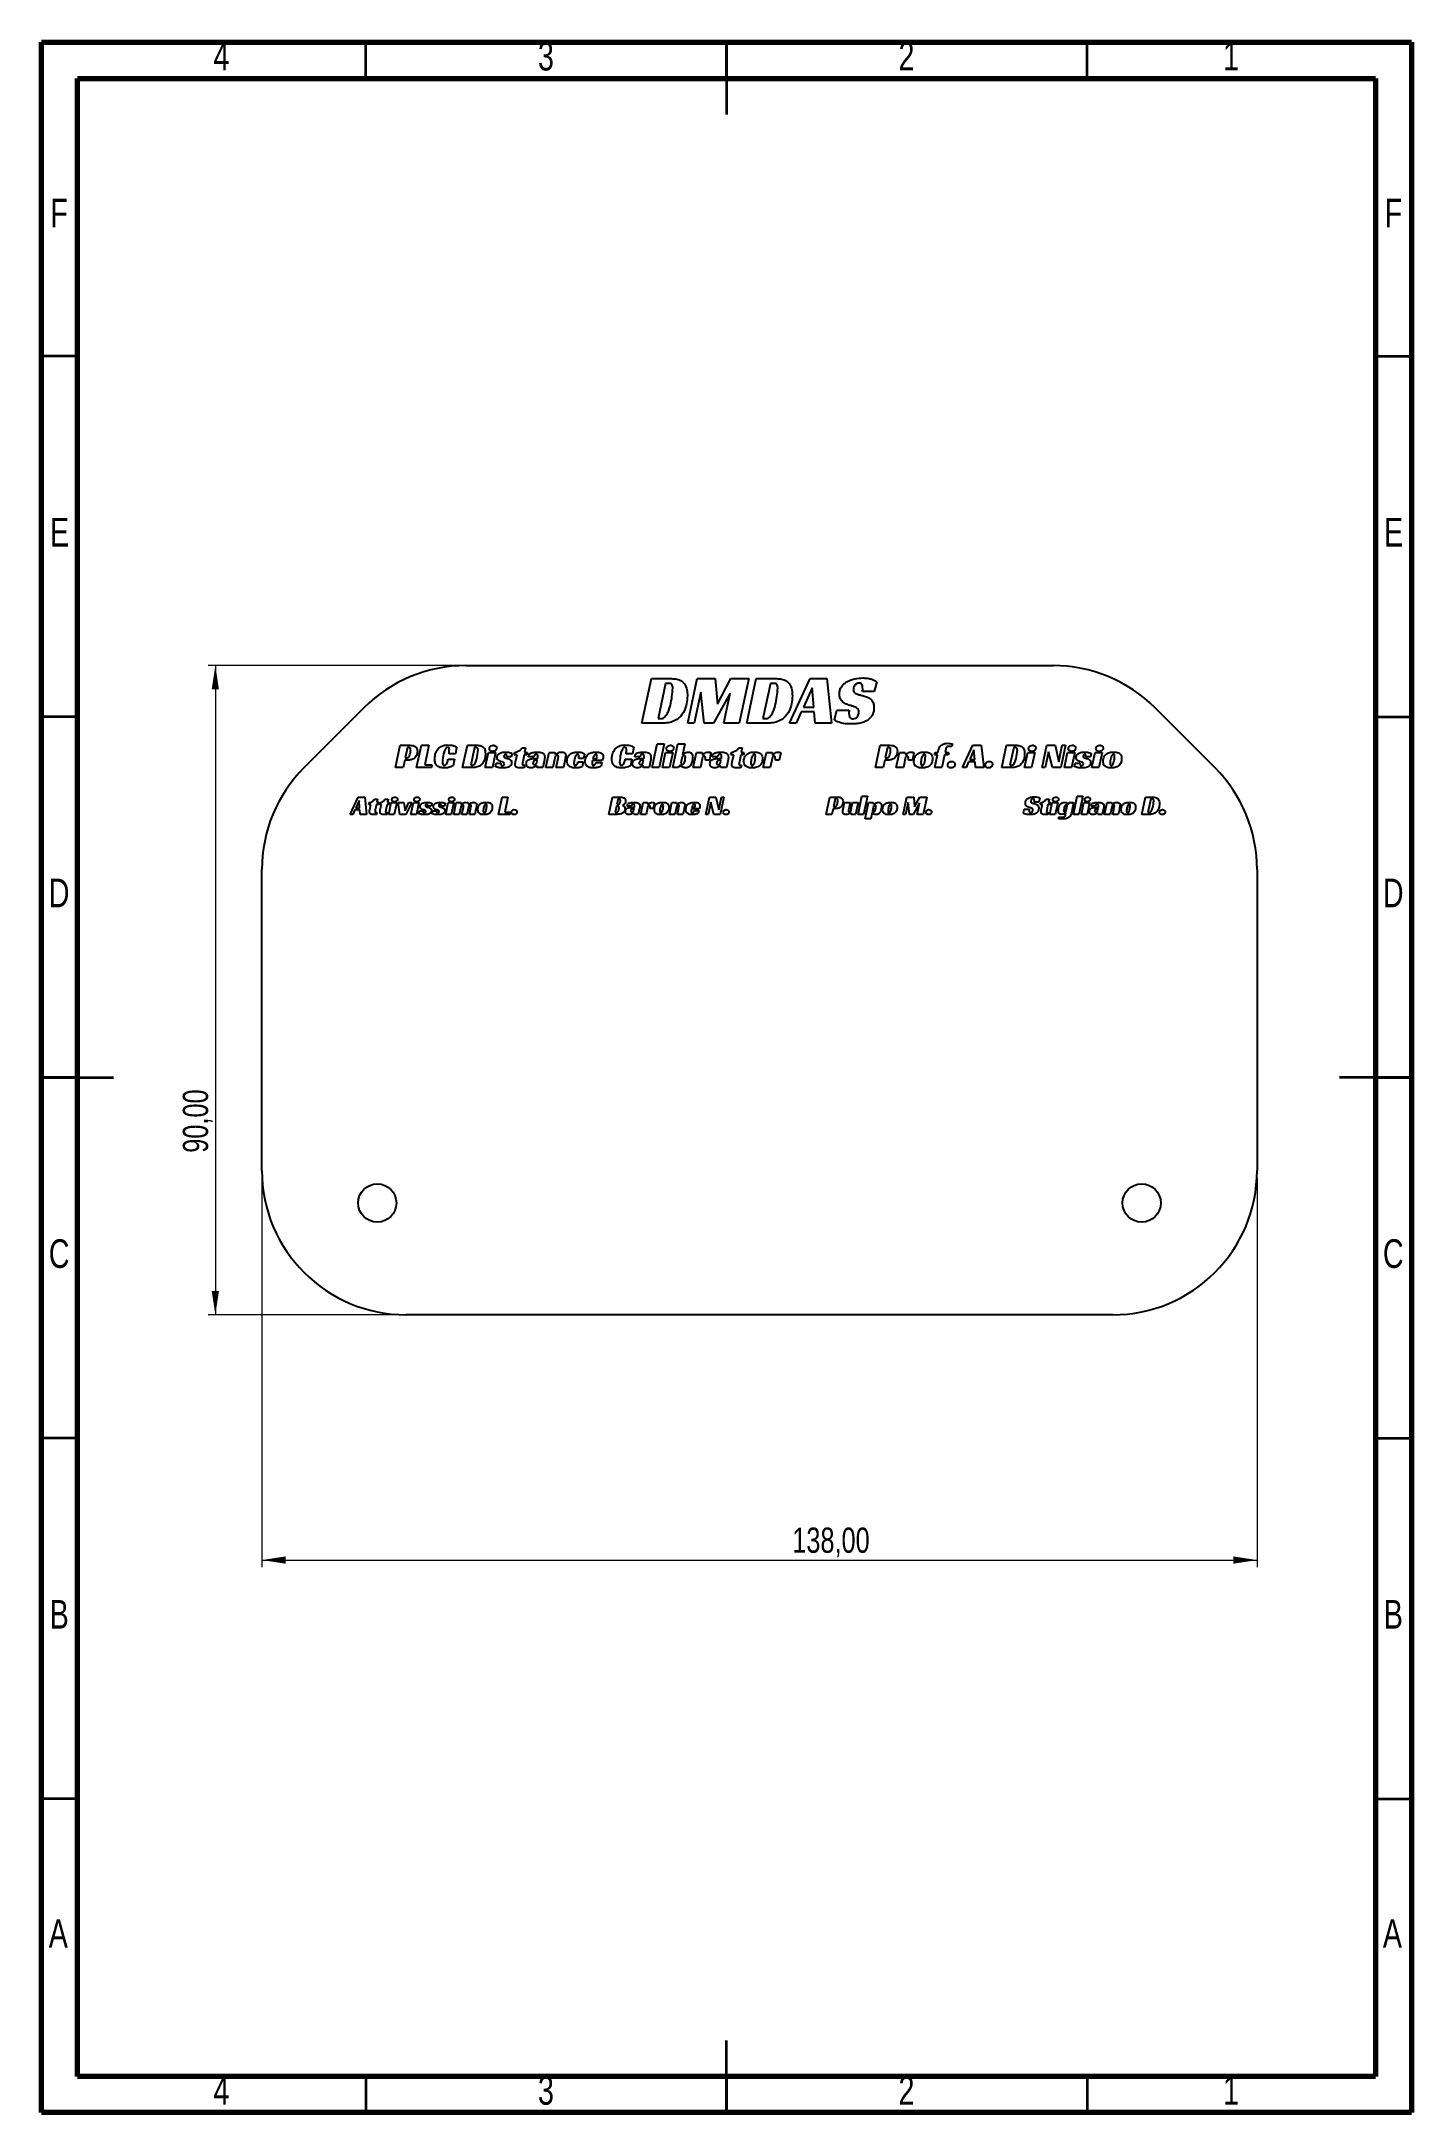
# Model space of a CAD drawing. Header units: millimetres. Extents: x 15 to 205, y 5 to 292.
import ezdxf

# ---------------------------------------------------------------- set-up
doc = ezdxf.new("R2010")
doc.units = ezdxf.units.MM
doc.styles.add('SLDTEXTSTYLE0', font='TXT', dxfattribs={"width": 0.75})
doc.dimstyles.new('SLDDIMSTYLE0', dxfattribs={"dimtxt": 3.5, "dimasz": 3.302, "dimexe": 0, "dimexo": 0.0625, "dimgap": 0.875, "dimtad": 1, "dimrnd": 1e-09, "dimzin": 12, "dimdsep": 46, "dimtxsty": 'SLDTEXTSTYLE0', "dimsah": 1, "dimcen": 0.09, "dimadec": 0, "dimazin": 3, "dimtfac": 1, "dimtofl": 0, "dimtmove": 0, "dimatfit": 3, "dimfxl": 0, "dimfrac": 2, "dimtolj": 1, "dimtzin": 12, "dimarcsym": 0})

msp = doc.modelspace()

# ---------------------------------------------------------------- texts
at = {"color": 7, "linetype": 'Continuous', "lineweight": 0, "char_height": 3.969, "attachment_point": 2, "style": 'SLDTEXTSTYLE0'}
for s, insert in [('4', (39.96, 292.06)), ('3', (84.96, 292.06)), ('2', (134.96, 292.06)), ('1', (179.96, 292.06)), ('F', (17.458, 270.31)), ('F', (202.458, 270.31)), ('E', (17.508, 226.06)), ('E', (202.508, 226.06)), ('D', (17.453, 176.06)), ('D', (202.453, 176.06)), ('C', (17.459, 126.06)), ('C', (202.459, 126.06)), ('B', (17.471, 76.06)), ('B', (202.471, 76.06)), ('A', (17.34, 31.81)), ('A', (202.34, 31.81)), ('4', (39.96, 10.06)), ('3', (84.96, 10.06)), ('2', (134.96, 10.06)), ('1', (179.96, 10.06))]:
    msp.add_mtext(s, dxfattribs=dict(at, insert=insert))

# ---------------------------------------------------------------- blocks, each defined once
blk = doc.blocks.new('_D')
at = {"color": 7, "linetype": 'Continuous', "lineweight": 0}
for p, q in [((72.85, 205.59), (38.12, 205.59)), ((39.12, 205.59), (39.12, 115.59)), ((64.57, 115.59), (38.12, 115.59))]:
    blk.add_line(p, q, dxfattribs=at)
at = {"color": 7, "linetype": 'Continuous', "lineweight": 18}
for points in [[(39.12, 205.59), (38.61, 202.29), (39.62, 202.29)], [(39.12, 115.59), (39.62, 118.9), (38.61, 118.9)]]:
    blk.add_solid(points, dxfattribs=at)
at = {"color": 7, "linetype": 'Continuous', "lineweight": 18, "insert": (34.61, 138.06), "char_height": 3.5, "attachment_point": 1, "rotation": 90, "style": 'SLDTEXTSTYLE0'}
blk.add_mtext('90,00', dxfattribs=at)
blk = doc.blocks.new('_D_1')
at = {"color": 7, "linetype": 'Continuous', "lineweight": 0}
for p, q in [((45.57, 134.59), (45.57, 80.59)), ((183.57, 134.59), (183.57, 80.59)), ((45.57, 81.59), (183.57, 81.59))]:
    blk.add_line(p, q, dxfattribs=at)
at = {"color": 7, "linetype": 'Continuous', "lineweight": 18}
for points in [[(45.57, 81.59), (48.87, 81.09), (48.87, 82.1)], [(183.57, 81.59), (180.27, 82.1), (180.27, 81.09)]]:
    blk.add_solid(points, dxfattribs=at)
at = {"color": 7, "linetype": 'Continuous', "lineweight": 18, "insert": (119.12, 86.1), "char_height": 3.5, "attachment_point": 1, "style": 'SLDTEXTSTYLE0'}
blk.add_mtext('138,00', dxfattribs=at)

# ---------------------------------------------------------------- dimensions: what is measured, and where the dimension line sits
at = {"color": 7, "linetype": 'Continuous', "lineweight": 18}
dim = msp.add_linear_dim(base=(39.117, 115.593), p1=(73.855, 205.593), p2=(65.571, 115.593), angle=90, dimstyle='SLDDIMSTYLE0', dxfattribs=at)
dim.commit()
dim.dimension.update_dxf_attribs({"geometry": '_D', "text_midpoint": (39.117, 143.88), "dimtype": 160})
dim = msp.add_linear_dim(base=(183.571, 81.593), p1=(45.571, 135.593), p2=(183.571, 135.593), dimstyle='SLDDIMSTYLE0', dxfattribs=at)
dim.commit()
dim.dimension.update_dxf_attribs({"geometry": '_D_1', "text_midpoint": (126.237, 81.593), "dimtype": 160})

# ---------------------------------------------------------------- linework, layer by layer
at = {"color": 7, "linetype": 'Continuous', "lineweight": 70}
for p, q in [((15, 5), (15, 292)), ((15, 292), (205, 292)), ((205, 292), (205, 5)), ((20, 10), (20, 287)), ((20, 287), (200, 287)), ((200, 287), (200, 10)), ((200, 10), (20, 10)), ((205, 5), (15, 5))]:
    msp.add_line(p, q, dxfattribs=at)
at = {"color": 7, "linetype": 'Continuous', "lineweight": 35}
for p, q in [((60, 287), (60, 292)), ((110, 292.001), (110, 281.999)), ((110, 287), (110, 292)), ((160, 287), (160, 292)), ((20, 248.5), (15, 248.5)), ((200, 248.5), (205, 248.5)), ((20, 198.5), (15, 198.5)), ((200, 198.5), (205, 198.5)), ((14.999, 148.5), (25.001, 148.5)), ((20, 148.5), (15, 148.5)), ((205.001, 148.5), (194.999, 148.5)), ((200, 148.5), (205, 148.5)), ((20, 98.5), (15, 98.5)), ((200, 98.5), (205, 98.5)), ((20, 48.5), (15, 48.5)), ((200, 48.5), (205, 48.5)), ((110, 4.999), (110, 15.001)), ((60, 10), (60, 5)), ((110, 10), (110, 5)), ((160, 10), (160, 5))]:
    msp.add_line(p, q, dxfattribs=at)
at = {"color": 7, "linetype": 'Continuous', "lineweight": 25}
for p, q in [((73.855, 205.593), (155.286, 205.593)), ((98.268, 197.593), (99.578, 203.791)), ((99.578, 203.791), (102.187, 203.791)), ((101.547, 203.127), (100.51, 198.257)), ((102.013, 203.127), (101.547, 203.127)), ((104.646, 197.593), (105.955, 203.791)), ((106.45, 201.895), (105.519, 197.593)), ((105.955, 203.791), (108.429, 203.791)), ((106.887, 197.593), (106.45, 201.895)), ((110.505, 201.75), (108.206, 197.593)), ((108.429, 203.791), (108.73, 200.26)), ((108.73, 200.26), (110.592, 203.791)), ((109.612, 197.593), (110.505, 201.75)), ((110.592, 203.791), (113.084, 203.791)), ((113.084, 203.791), (111.765, 197.593)), ((112.819, 197.593), (114.129, 203.791)), ((114.129, 203.791), (116.738, 203.791)), ((116.098, 203.127), (115.061, 198.257)), ((116.564, 203.127), (116.098, 203.127)), ((118.74, 197.593), (121.602, 203.791)), ((121.874, 202.498), (120.69, 199.839)), ((121.602, 203.791), (123.901, 203.791)), ((122.097, 199.839), (121.874, 202.498)), ((123.901, 203.791), (124.57, 197.593)), ((130.468, 201.994), (128.856, 201.994)), ((130.825, 203.346), (130.468, 201.994)), ((59.713, 199.735), (51.429, 191.451)), ((100.51, 198.257), (100.926, 198.257)), ((115.061, 198.257), (115.477, 198.257)), ((120.37, 199.175), (119.682, 197.593)), ((122.165, 199.175), (120.37, 199.175)), ((120.69, 199.839), (122.097, 199.839)), ((122.301, 197.593), (122.165, 199.175)), ((124.967, 198.079), (125.297, 199.426)), ((125.297, 199.426), (127.004, 199.426)), ((177.713, 191.451), (169.429, 199.735)), ((101.053, 197.593), (98.268, 197.593)), ((105.519, 197.593), (104.646, 197.593)), ((108.206, 197.593), (106.887, 197.593)), ((111.765, 197.593), (109.612, 197.593)), ((115.604, 197.593), (112.819, 197.593)), ((119.682, 197.593), (118.74, 197.593)), ((124.57, 197.593), (122.301, 197.593)), ((64.114, 191.451), (64.769, 194.55)), ((64.769, 194.55), (65.89, 194.55)), ((65.38, 192.466), (65.162, 191.451)), ((65.657, 192.466), (65.38, 192.466)), ((65.753, 194.218), (65.448, 192.798)), ((65.448, 192.798), (65.671, 192.798)), ((65.972, 194.218), (65.753, 194.218)), ((67.033, 191.451), (67.688, 194.55)), ((67.688, 194.55), (68.741, 194.55)), ((68.741, 194.55), (68.168, 191.855)), ((71.401, 192.629), (72.298, 192.629)), ((72.4, 193.379), (71.527, 193.379)), ((72.298, 192.629), (72.104, 191.708)), ((72.575, 194.291), (72.4, 193.379)), ((73.411, 191.451), (74.065, 194.55)), ((74.065, 194.55), (75.37, 194.55)), ((75.05, 194.218), (74.531, 191.783)), ((75.283, 194.218), (75.05, 194.218)), ((76.551, 191.451), (76.992, 193.562)), ((76.992, 193.562), (77.986, 193.562)), ((77.986, 193.562), (77.535, 191.451)), ((80.156, 192.934), (79.525, 192.934)), ((80.268, 193.426), (80.156, 192.934)), ((80.572, 193.23), (80.64, 193.55)), ((80.95, 193.23), (80.572, 193.23)), ((80.746, 192.252), (80.95, 193.23)), ((81.649, 194.19), (82.148, 194.19)), ((81.939, 193.23), (81.741, 192.27)), ((82.322, 193.23), (81.939, 193.23)), ((82.148, 194.19), (82.007, 193.562)), ((82.007, 193.562), (82.386, 193.562)), ((82.386, 193.562), (82.322, 193.23)), ((82.56, 192.927), (82.652, 193.368)), ((83.268, 192.927), (82.56, 192.927)), ((83.767, 192.484), (83.68, 192.484)), ((83.69, 192.118), (83.767, 192.484)), ((84.757, 192.527), (84.529, 191.451)), ((84.949, 191.451), (85.39, 193.562)), ((85.39, 193.562), (86.181, 193.562)), ((86.258, 192.977), (85.938, 191.451)), ((86.181, 193.562), (86.268, 193.247)), ((86.268, 193.247), (86.297, 193.247)), ((86.39, 191.451), (86.656, 192.732)), ((87.578, 192.404), (87.374, 191.451)), ((90.169, 192.695), (89.509, 192.695)), ((90.305, 193.323), (90.169, 192.695)), ((92.762, 192.439), (91.399, 192.439)), ((91.448, 192.663), (92.001, 192.663)), ((95.967, 192.629), (96.864, 192.629)), ((96.966, 193.379), (96.093, 193.379)), ((96.864, 192.629), (96.67, 191.708)), ((97.141, 194.291), (96.966, 193.379)), ((97.29, 192.927), (97.383, 193.368)), ((97.998, 192.927), (97.29, 192.927)), ((98.498, 192.484), (98.411, 192.484)), ((98.421, 192.118), (98.498, 192.484)), ((99.487, 192.527), (99.26, 191.451)), ((99.679, 191.451), (100.368, 194.729)), ((100.368, 194.729), (101.362, 194.729)), ((101.362, 194.729), (100.669, 191.451)), ((101.117, 191.451), (101.558, 193.562)), ((101.558, 193.562), (102.552, 193.562)), ((102.552, 193.562), (102.101, 191.451)), ((102.554, 191.451), (103.242, 194.729)), ((103.242, 194.729), (104.236, 194.729)), ((103.853, 192.922), (103.665, 192.048)), ((104.236, 194.729), (103.921, 193.241)), ((103.921, 193.241), (103.955, 193.241)), ((105.383, 191.451), (105.824, 193.562)), ((105.824, 193.562), (106.615, 193.562)), ((106.683, 192.915), (106.373, 191.451)), ((106.615, 193.562), (106.688, 193.19)), ((106.688, 193.19), (106.722, 193.19)), ((107.624, 192.484), (107.095, 192.484)), ((107.837, 193.498), (107.624, 192.484)), ((108.024, 192.927), (108.116, 193.368)), ((108.732, 192.927), (108.024, 192.927)), ((109.231, 192.484), (109.144, 192.484)), ((109.154, 192.118), (109.231, 192.484)), ((110.221, 192.527), (109.993, 191.451)), ((110.617, 193.23), (110.685, 193.55)), ((110.995, 193.23), (110.617, 193.23)), ((110.791, 192.252), (110.995, 193.23)), ((111.694, 194.19), (112.193, 194.19)), ((111.984, 193.23), (111.786, 192.27)), ((112.367, 193.23), (111.984, 193.23)), ((112.193, 194.19), (112.052, 193.562)), ((112.052, 193.562), (112.43, 193.562)), ((112.43, 193.562), (112.367, 193.23)), ((115.084, 191.451), (115.525, 193.562)), ((115.525, 193.562), (116.316, 193.562)), ((116.383, 192.915), (116.073, 191.451)), ((116.316, 193.562), (116.388, 193.19)), ((116.388, 193.19), (116.423, 193.19)), ((117.324, 192.484), (116.796, 192.484)), ((117.538, 193.498), (117.324, 192.484)), ((130.671, 191.451), (131.326, 194.55)), ((131.326, 194.55), (132.446, 194.55)), ((131.937, 192.466), (131.719, 191.451)), ((132.213, 192.466), (131.937, 192.466)), ((132.31, 194.218), (132.005, 192.798)), ((132.005, 192.798), (132.228, 192.798)), ((132.528, 194.218), (132.31, 194.218)), ((133.542, 191.451), (133.983, 193.562)), ((133.983, 193.562), (134.774, 193.562)), ((134.841, 192.915), (134.531, 191.451)), ((134.774, 193.562), (134.846, 193.19)), ((134.846, 193.19), (134.881, 193.19)), ((135.782, 192.484), (135.254, 192.484)), ((135.996, 193.498), (135.782, 192.484)), ((138.865, 193.23), (138.938, 193.562)), ((139.243, 193.23), (138.865, 193.23)), ((138.87, 191.451), (139.243, 193.23)), ((138.938, 193.562), (139.311, 193.562)), ((139.311, 193.562), (139.355, 193.761)), ((140.233, 193.23), (139.859, 191.451)), ((140.747, 193.23), (140.233, 193.23)), ((140.393, 193.995), (140.301, 193.562)), ((140.301, 193.562), (140.81, 193.562)), ((140.81, 193.562), (140.747, 193.23)), ((141.339, 194.734), (141.261, 194.355)), ((142.748, 191.451), (144.179, 194.55)), ((144.315, 193.903), (143.723, 192.574)), ((143.723, 192.574), (144.427, 192.574)), ((144.179, 194.55), (145.329, 194.55)), ((144.427, 192.574), (144.315, 193.903)), ((145.329, 194.55), (145.663, 191.451)), ((148.186, 191.451), (148.841, 194.55)), ((148.841, 194.55), (150.145, 194.55)), ((149.825, 194.218), (149.307, 191.783)), ((150.058, 194.218), (149.825, 194.218)), ((151.326, 191.451), (151.768, 193.562)), ((151.768, 193.562), (152.762, 193.562)), ((152.762, 193.562), (152.311, 191.451)), ((153.755, 191.451), (154.41, 194.55)), ((154.666, 193.659), (154.191, 191.451)), ((154.41, 194.55), (155.569, 194.55)), ((155.205, 191.451), (154.666, 193.659)), ((155.569, 194.55), (156.078, 192.269)), ((156.078, 192.269), (156.558, 194.55)), ((157.004, 194.55), (156.34, 191.451)), ((156.558, 194.55), (157.004, 194.55)), ((156.85, 191.451), (157.291, 193.562)), ((157.291, 193.562), (158.286, 193.562)), ((158.286, 193.562), (157.835, 191.451)), ((160.456, 192.934), (159.825, 192.934)), ((160.567, 193.426), (160.456, 192.934)), ((160.667, 191.451), (161.109, 193.562)), ((161.109, 193.562), (162.103, 193.562)), ((162.103, 193.562), (161.652, 191.451)), ((65.162, 191.451), (64.114, 191.451)), ((69.07, 191.451), (67.033, 191.451)), ((68.168, 191.855), (69.153, 191.855)), ((69.153, 191.855), (69.07, 191.451)), ((74.803, 191.451), (73.411, 191.451)), ((74.531, 191.783), (74.74, 191.783)), ((77.535, 191.451), (76.551, 191.451)), ((77.954, 191.579), (78.056, 192.073)), ((78.056, 192.073), (78.711, 192.073)), ((82.022, 191.783), (81.949, 191.46)), ((83.661, 191.755), (83.632, 191.755)), ((83.748, 191.451), (83.661, 191.755)), ((84.529, 191.451), (83.748, 191.451)), ((85.938, 191.451), (84.949, 191.451)), ((87.374, 191.451), (86.39, 191.451)), ((89.427, 192.252), (90.121, 192.252)), ((90.121, 192.252), (89.98, 191.562)), ((91.928, 192.165), (92.723, 192.165)), ((92.723, 192.165), (92.597, 191.638)), ((98.391, 191.755), (98.362, 191.755)), ((98.479, 191.451), (98.391, 191.755)), ((99.26, 191.451), (98.479, 191.451)), ((100.669, 191.451), (99.679, 191.451)), ((102.101, 191.451), (101.117, 191.451)), ((103.34, 191.451), (102.554, 191.451)), ((103.558, 191.767), (103.34, 191.451)), ((103.592, 191.767), (103.558, 191.767)), ((106.373, 191.451), (105.383, 191.451)), ((109.125, 191.755), (109.096, 191.755)), ((109.212, 191.451), (109.125, 191.755)), ((109.993, 191.451), (109.212, 191.451)), ((112.067, 191.783), (111.994, 191.46)), ((116.073, 191.451), (115.084, 191.451)), ((131.719, 191.451), (130.671, 191.451)), ((134.531, 191.451), (133.542, 191.451)), ((139.859, 191.451), (138.87, 191.451)), ((143.219, 191.451), (142.748, 191.451)), ((143.563, 192.242), (143.219, 191.451)), ((144.461, 192.242), (143.563, 192.242)), ((144.529, 191.451), (144.461, 192.242)), ((145.663, 191.451), (144.529, 191.451)), ((149.578, 191.451), (148.186, 191.451)), ((149.307, 191.783), (149.515, 191.783)), ((152.311, 191.451), (151.326, 191.451)), ((154.191, 191.451), (153.755, 191.451)), ((156.34, 191.451), (155.205, 191.451)), ((157.835, 191.451), (156.85, 191.451)), ((158.253, 191.579), (158.355, 192.073)), ((158.355, 192.073), (159.01, 192.073)), ((161.652, 191.451), (160.667, 191.451)), ((57.824, 184.962), (58.937, 187.373)), ((59.043, 186.87), (58.582, 185.836)), ((58.937, 187.373), (59.831, 187.373)), ((59.13, 185.836), (59.043, 186.87)), ((59.831, 187.373), (60.091, 184.962)), ((61.23, 187.093), (61.619, 187.093)), ((61.619, 187.093), (61.509, 186.604)), ((62.697, 187.093), (63.086, 187.093)), ((63.086, 187.093), (62.976, 186.604)), ((78.366, 184.962), (78.875, 187.373)), ((78.875, 187.373), (79.694, 187.373)), ((79.694, 187.373), (79.248, 185.277)), ((93.7, 184.962), (94.209, 187.373)), ((94.209, 187.373), (95.201, 187.373)), ((94.975, 187.114), (94.813, 186.36)), ((95.088, 187.114), (94.975, 187.114)), ((107.113, 184.962), (107.622, 187.373)), ((107.822, 186.68), (107.453, 184.962)), ((107.622, 187.373), (108.524, 187.373)), ((108.241, 184.962), (107.822, 186.68)), ((108.524, 187.373), (108.92, 185.599)), ((108.92, 185.599), (109.294, 187.373)), ((109.641, 187.373), (109.124, 184.962)), ((109.294, 187.373), (109.641, 187.373)), ((123.81, 184.962), (124.319, 187.373)), ((124.319, 187.373), (125.191, 187.373)), ((125.085, 187.114), (124.847, 186.01)), ((125.254, 187.114), (125.085, 187.114)), ((128.243, 184.962), (128.779, 187.512)), ((128.779, 187.512), (129.552, 187.512)), ((129.552, 187.512), (129.013, 184.962)), ((134.498, 184.962), (135.008, 187.373)), ((135.2, 186.635), (134.838, 184.962)), ((135.008, 187.373), (135.97, 187.373)), ((135.37, 184.962), (135.2, 186.635)), ((135.97, 187.373), (136.087, 185.999)), ((136.087, 185.999), (136.811, 187.373)), ((136.811, 187.373), (137.78, 187.373)), ((137.78, 187.373), (137.267, 184.962)), ((153.308, 186.674), (152.681, 186.674)), ((153.447, 187.2), (153.308, 186.674)), ((154.354, 187.093), (154.743, 187.093)), ((154.743, 187.093), (154.633, 186.604)), ((158.108, 184.962), (158.644, 187.512)), ((158.644, 187.512), (159.417, 187.512)), ((159.417, 187.512), (158.878, 184.962)), ((167.577, 184.962), (168.086, 187.373)), ((168.086, 187.373), (169.101, 187.373)), ((168.852, 187.114), (168.449, 185.221)), ((169.033, 187.114), (168.852, 187.114)), ((58.19, 184.962), (57.824, 184.962)), ((58.458, 185.578), (58.19, 184.962)), ((59.156, 185.578), (58.458, 185.578)), ((58.582, 185.836), (59.13, 185.836)), ((59.209, 184.962), (59.156, 185.578)), ((60.091, 184.962), (59.209, 184.962)), ((60.392, 186.346), (60.445, 186.595)), ((60.687, 186.346), (60.392, 186.346)), ((60.528, 185.585), (60.687, 186.346)), ((61.456, 186.346), (61.302, 185.599)), ((61.754, 186.346), (61.456, 186.346)), ((61.521, 185.221), (61.464, 184.97)), ((61.509, 186.604), (61.803, 186.604)), ((61.803, 186.604), (61.754, 186.346)), ((61.86, 186.346), (61.912, 186.595)), ((62.154, 186.346), (61.86, 186.346)), ((61.995, 185.585), (62.154, 186.346)), ((62.923, 186.346), (62.769, 185.599)), ((63.221, 186.346), (62.923, 186.346)), ((62.988, 185.221), (62.931, 184.97)), ((62.976, 186.604), (63.27, 186.604)), ((63.168, 184.962), (63.512, 186.604)), ((63.934, 184.962), (63.168, 184.962)), ((63.27, 186.604), (63.221, 186.346)), ((63.512, 186.604), (64.285, 186.604)), ((64.285, 186.604), (63.934, 184.962)), ((64.463, 186.604), (65.263, 186.604)), ((64.724, 184.962), (64.463, 186.604)), ((65.512, 184.962), (64.724, 184.962)), ((65.263, 186.604), (65.418, 185.479)), ((65.418, 185.479), (65.969, 186.604)), ((66.368, 186.604), (65.512, 184.962)), ((65.969, 186.604), (66.368, 186.604)), ((66.242, 184.962), (66.585, 186.604)), ((67.008, 184.962), (66.242, 184.962)), ((66.585, 186.604), (67.359, 186.604)), ((67.359, 186.604), (67.008, 184.962)), ((67.333, 185.062), (67.413, 185.447)), ((67.413, 185.447), (67.922, 185.447)), ((69.046, 186.116), (68.556, 186.116)), ((69.133, 186.499), (69.046, 186.116)), ((69.184, 185.062), (69.264, 185.447)), ((69.264, 185.447), (69.773, 185.447)), ((70.898, 186.116), (70.407, 186.116)), ((70.984, 186.499), (70.898, 186.116)), ((71.063, 184.962), (71.406, 186.604)), ((71.828, 184.962), (71.063, 184.962)), ((71.406, 186.604), (72.179, 186.604)), ((72.179, 186.604), (71.828, 184.962)), ((72.18, 184.962), (72.524, 186.604)), ((72.95, 184.962), (72.18, 184.962)), ((72.524, 186.604), (73.139, 186.604)), ((73.199, 186.15), (72.95, 184.962)), ((73.139, 186.604), (73.206, 186.355)), ((73.206, 186.355), (73.229, 186.355)), ((73.301, 184.962), (73.508, 185.958)), ((74.006, 184.962), (73.301, 184.962)), ((74.252, 186.146), (74.006, 184.962)), ((74.255, 186.355), (74.278, 186.355)), ((74.361, 184.962), (74.564, 185.958)), ((75.104, 184.962), (74.361, 184.962)), ((75.262, 185.704), (75.104, 184.962)), ((79.95, 184.962), (78.366, 184.962)), ((79.248, 185.277), (80.014, 185.277)), ((80.014, 185.277), (79.95, 184.962)), ((94.82, 184.962), (93.7, 184.962)), ((94.749, 186.101), (94.564, 185.221)), ((94.564, 185.221), (94.715, 185.221)), ((94.888, 186.101), (94.749, 186.101)), ((94.813, 186.36), (94.986, 186.36)), ((96.24, 186.11), (96.312, 186.454)), ((96.791, 186.11), (96.24, 186.11)), ((97.096, 185.199), (97.074, 185.199)), ((97.165, 184.962), (97.096, 185.199)), ((97.179, 185.766), (97.112, 185.766)), ((97.119, 185.481), (97.179, 185.766)), ((97.772, 184.962), (97.165, 184.962)), ((97.949, 185.799), (97.772, 184.962)), ((98.098, 184.962), (98.442, 186.604)), ((98.868, 184.962), (98.098, 184.962)), ((98.442, 186.604), (99.057, 186.604)), ((99.109, 186.101), (98.868, 184.962)), ((99.057, 186.604), (99.113, 186.315)), ((99.113, 186.315), (99.14, 186.315)), ((99.841, 185.766), (99.43, 185.766)), ((100.007, 186.554), (99.841, 185.766)), ((102.08, 184.962), (102.424, 186.604)), ((102.85, 184.962), (102.08, 184.962)), ((102.424, 186.604), (103.039, 186.604)), ((103.099, 186.15), (102.85, 184.962)), ((103.039, 186.604), (103.107, 186.359)), ((103.107, 186.359), (103.129, 186.359)), ((103.201, 184.962), (103.408, 185.958)), ((103.967, 184.962), (103.201, 184.962)), ((104.125, 185.704), (103.967, 184.962)), ((106.201, 185.731), (105.141, 185.731)), ((105.179, 185.906), (105.609, 185.906)), ((105.552, 185.518), (106.171, 185.518)), ((106.171, 185.518), (106.073, 185.108)), ((107.453, 184.962), (107.113, 184.962)), ((109.124, 184.962), (108.241, 184.962)), ((124.625, 184.962), (123.81, 184.962)), ((124.794, 185.752), (124.625, 184.962)), ((125.009, 185.752), (124.794, 185.752)), ((124.847, 186.01), (125.021, 186.01)), ((126.212, 185.858), (126.371, 186.604)), ((126.371, 186.604), (127.136, 186.604)), ((127.136, 186.604), (126.948, 185.71)), ((127.231, 185.206), (127.208, 185.206)), ((127.299, 184.962), (127.231, 185.206)), ((127.235, 185.416), (127.487, 186.604)), ((127.91, 184.962), (127.299, 184.962)), ((127.487, 186.604), (128.257, 186.604)), ((128.257, 186.604), (127.91, 184.962)), ((129.013, 184.962), (128.243, 184.962)), ((129.225, 184.334), (129.7, 186.604)), ((129.995, 184.334), (129.225, 184.334)), ((129.7, 186.604), (130.315, 186.604)), ((130.183, 185.206), (129.995, 184.334)), ((130.206, 185.206), (130.183, 185.206)), ((130.372, 186.121), (130.225, 185.419)), ((130.315, 186.604), (130.383, 186.359)), ((130.383, 186.359), (130.406, 186.359)), ((134.838, 184.962), (134.498, 184.962)), ((135.883, 184.962), (135.37, 184.962)), ((136.777, 186.579), (135.883, 184.962)), ((136.43, 184.962), (136.777, 186.579)), ((137.267, 184.962), (136.43, 184.962)), ((151.169, 185.151), (151.297, 185.675)), ((151.297, 185.675), (151.961, 185.675)), ((153.516, 186.346), (153.569, 186.595)), ((153.81, 186.346), (153.516, 186.346)), ((153.652, 185.585), (153.81, 186.346)), ((154.58, 186.346), (154.425, 185.599)), ((154.878, 186.346), (154.58, 186.346)), ((154.644, 185.221), (154.588, 184.97)), ((154.633, 186.604), (154.927, 186.604)), ((154.825, 184.962), (155.168, 186.604)), ((155.591, 184.962), (154.825, 184.962)), ((154.927, 186.604), (154.878, 186.346)), ((155.168, 186.604), (155.942, 186.604)), ((155.942, 186.604), (155.591, 184.962)), ((156.037, 184.345), (156.109, 184.613)), ((157.026, 184.989), (157.071, 185.237)), ((157.071, 185.237), (157.044, 185.237)), ((157.123, 185.477), (157.263, 186.142)), ((157.327, 186.355), (157.35, 186.355)), ((157.35, 186.355), (157.519, 186.604)), ((157.519, 186.604), (158.131, 186.604)), ((158.131, 186.604), (157.821, 185.127)), ((158.878, 184.962), (158.108, 184.962)), ((159.226, 184.962), (159.569, 186.604)), ((159.992, 184.962), (159.226, 184.962)), ((159.569, 186.604), (160.343, 186.604)), ((160.343, 186.604), (159.992, 184.962)), ((160.581, 186.11), (160.653, 186.454)), ((161.132, 186.11), (160.581, 186.11)), ((161.438, 185.199), (161.415, 185.199)), ((161.506, 184.962), (161.438, 185.199)), ((161.521, 185.766), (161.453, 185.766)), ((161.461, 185.481), (161.521, 185.766)), ((162.113, 184.962), (161.506, 184.962)), ((162.29, 185.799), (162.113, 184.962)), ((162.44, 184.962), (162.783, 186.604)), ((163.209, 184.962), (162.44, 184.962)), ((162.783, 186.604), (163.398, 186.604)), ((163.458, 186.15), (163.209, 184.962)), ((163.398, 186.604), (163.466, 186.359)), ((163.466, 186.359), (163.488, 186.359)), ((163.56, 184.962), (163.768, 185.958)), ((164.326, 184.962), (163.56, 184.962)), ((164.484, 185.704), (164.326, 184.962)), ((168.66, 184.962), (167.577, 184.962)), ((168.449, 185.221), (168.611, 185.221)), ((45.571, 135.593), (45.571, 177.309)), ((183.571, 177.309), (183.571, 135.593)), ((163.571, 115.593), (65.571, 115.593))]:
    msp.add_line(p, q, dxfattribs=at)
for centre in [(61.571, 131.093), (167.571, 131.093)]:
    msp.add_circle(centre, 2.65, dxfattribs=at)
for centre, start, end in [((73.855, 185.593), 90, 135), ((155.286, 185.593), 45, 90), ((65.571, 177.309), 135, 180), ((163.571, 177.309), 0, 45), ((65.571, 135.593), 180, 270), ((163.571, 135.593), 270, 0)]:
    msp.add_arc(centre, 20, start, end, dxfattribs=at)
for points, knots in [([(125.665, 201.652), (125.676, 201.836), (125.698, 202.203), (125.949, 202.706), (126.329, 203.106), (126.937, 203.519), (127.819, 203.816), (128.55, 203.859), (128.915, 203.88)], [0, 0, 0, 0, 0.1249906, 0.2496871, 0.3748167, 0.4999481, 0.7497127, 1, 1, 1, 1]), ([(128.915, 203.88), (129.104, 203.875), (129.481, 203.865), (129.997, 203.759), (130.456, 203.595), (130.702, 203.429), (130.825, 203.346)], [0, 0, 0, 0, 0.2801686, 0.560199, 0.7803077, 1, 1, 1, 1]), ([(100.926, 198.257), (101.027, 198.269), (101.228, 198.294), (101.551, 198.551), (101.826, 198.973), (102.055, 199.529), (102.277, 200.298), (102.464, 201.283), (102.525, 202.081), (102.556, 202.48)], [0, 0, 0, 0, 0.06221812, 0.12455359, 0.24936368, 0.3744382, 0.49955469, 0.74980477, 1, 1, 1, 1]), ([(104.584, 201.399), (104.563, 201.033), (104.522, 200.301), (104.177, 199.242), (103.546, 198.414), (102.75, 197.892), (101.917, 197.626), (101.341, 197.604), (101.053, 197.593)], [0, 0, 0, 0, 0.18691564, 0.3735163, 0.55978819, 0.70645361, 0.85308654, 1, 1, 1, 1]), ([(102.556, 202.48), (102.551, 202.57), (102.541, 202.749), (102.44, 202.995), (102.226, 203.116), (102.084, 203.123), (102.013, 203.127)], [0, 0, 0, 0, 0.2809293, 0.5600504, 0.779265, 1, 1, 1, 1]), ([(102.187, 203.791), (102.431, 203.782), (102.919, 203.764), (103.64, 203.575), (104.254, 203.055), (104.551, 202.262), (104.573, 201.687), (104.584, 201.399)], [0, 0, 0, 0, 0.1873161, 0.374068, 0.5598328, 0.779357, 1, 1, 1, 1]), ([(115.477, 198.257), (115.578, 198.269), (115.779, 198.294), (116.102, 198.551), (116.377, 198.973), (116.606, 199.529), (116.828, 200.298), (117.015, 201.283), (117.076, 202.081), (117.107, 202.48)], [0, 0, 0, 0, 0.0622181, 0.1245536, 0.2493637, 0.3744382, 0.4995547, 0.7498048, 1, 1, 1, 1]), ([(119.135, 201.399), (119.114, 201.033), (119.073, 200.301), (118.728, 199.242), (118.096, 198.414), (117.301, 197.892), (116.468, 197.626), (115.892, 197.604), (115.604, 197.593)], [0, 0, 0, 0, 0.1869156, 0.3735163, 0.5597882, 0.7064536, 0.8530865, 1, 1, 1, 1]), ([(117.107, 202.48), (117.102, 202.57), (117.092, 202.749), (116.991, 202.995), (116.777, 203.116), (116.635, 203.123), (116.564, 203.127)], [0, 0, 0, 0, 0.2809293, 0.5600504, 0.779265, 1, 1, 1, 1]), ([(116.738, 203.791), (116.982, 203.782), (117.47, 203.764), (118.191, 203.575), (118.805, 203.055), (119.102, 202.262), (119.124, 201.687), (119.135, 201.399)], [0, 0, 0, 0, 0.1873161, 0.374068, 0.5598328, 0.779357, 1, 1, 1, 1]), ([(127.12, 200.079), (126.91, 200.14), (126.489, 200.264), (125.985, 200.632), (125.693, 201.133), (125.674, 201.479), (125.665, 201.652)], [0, 0, 0, 0, 0.2809958, 0.560153, 0.7798376, 1, 1, 1, 1]), ([(128.4, 203.173), (128.276, 203.152), (128.026, 203.109), (127.769, 202.854), (127.612, 202.569), (127.595, 202.372), (127.586, 202.274)], [0, 0, 0, 0, 0.2782465, 0.5584791, 0.7793221, 1, 1, 1, 1]), ([(127.586, 202.274), (127.591, 202.192), (127.6, 202.03), (127.801, 201.764), (128.177, 201.598), (128.643, 201.491), (128.953, 201.413), (129.109, 201.374)], [0, 0, 0, 0, 0.1249738, 0.2492406, 0.4985037, 0.7491974, 1, 1, 1, 1]), ([(128.886, 202.394), (128.881, 202.572), (128.875, 202.793), (128.752, 203.027), (128.655, 203.118), (128.531, 203.167), (128.444, 203.171), (128.4, 203.173)], [0, 0, 0, 0, 0.499349, 0.6246534, 0.749907, 0.8747445, 1, 1, 1, 1]), ([(128.856, 201.994), (128.867, 202.069), (128.886, 202.201), (128.886, 202.335), (128.886, 202.394)], [0, 0, 0, 0, 0.5598793, 1, 1, 1, 1]), ([(129.109, 201.374), (129.318, 201.309), (129.734, 201.18), (130.209, 200.766), (130.426, 200.236), (130.44, 199.894), (130.448, 199.722)], [0, 0, 0, 0, 0.2808027, 0.5594131, 0.7793905, 1, 1, 1, 1]), ([(127.004, 199.426), (126.996, 199.336), (126.981, 199.177), (126.976, 199.016), (126.974, 198.946)], [0, 0, 0, 0, 0.56, 1, 1, 1, 1]), ([(126.974, 198.946), (126.983, 198.848), (126.999, 198.652), (127.118, 198.395), (127.333, 198.24), (127.489, 198.228), (127.567, 198.222)], [0, 0, 0, 0, 0.2807423, 0.5605278, 0.7800735, 1, 1, 1, 1]), ([(128.372, 199.141), (128.368, 199.212), (128.359, 199.353), (128.22, 199.607), (127.922, 199.814), (127.523, 199.951), (127.255, 200.036), (127.12, 200.079)], [0, 0, 0, 0, 0.1250696, 0.249863, 0.4987828, 0.7492726, 1, 1, 1, 1]), ([(130.448, 199.722), (130.439, 199.538), (130.422, 199.169), (130.215, 198.647), (129.862, 198.215), (129.351, 197.867), (128.71, 197.64), (127.982, 197.524), (127.492, 197.51), (127.247, 197.503)], [0, 0, 0, 0, 0.1250463, 0.2498312, 0.3747112, 0.4996399, 0.6662421, 0.8330969, 1, 1, 1, 1]), ([(127.567, 198.222), (127.693, 198.242), (127.946, 198.282), (128.201, 198.548), (128.344, 198.843), (128.363, 199.042), (128.372, 199.141)], [0, 0, 0, 0, 0.2782673, 0.5581984, 0.7791265, 1, 1, 1, 1]), ([(125.414, 197.791), (125.322, 197.831), (125.157, 197.904), (125.025, 198.025), (124.967, 198.079)], [0, 0, 0, 0, 0.5602812, 1, 1, 1, 1]), ([(127.247, 197.503), (126.896, 197.509), (126.271, 197.519), (125.676, 197.708), (125.414, 197.791)], [0, 0, 0, 0, 0.5601425, 1, 1, 1, 1]), ([(67.136, 193.711), (67.116, 193.503), (67.076, 193.089), (66.643, 192.659), (66.14, 192.486), (65.818, 192.473), (65.657, 192.466)], [0, 0, 0, 0, 0.279802, 0.5578805, 0.7786851, 1, 1, 1, 1]), ([(65.671, 192.798), (65.727, 192.807), (65.839, 192.824), (65.989, 193.001), (66.156, 193.35), (66.185, 193.685), (66.205, 193.908)], [0, 0, 0, 0, 0.124285, 0.2492186, 0.499551, 1, 1, 1, 1]), ([(65.89, 194.55), (66.034, 194.547), (66.322, 194.541), (66.684, 194.473), (66.931, 194.316), (67.111, 194.08), (67.126, 193.858), (67.136, 193.711)], [0, 0, 0, 0, 0.2509709, 0.5009297, 0.6260108, 0.7510453, 1, 1, 1, 1]), ([(66.205, 193.908), (66.201, 193.984), (66.196, 194.079), (66.133, 194.174), (66.066, 194.212), (66.009, 194.215), (65.972, 194.218)], [0, 0, 0, 0, 0.4988588, 0.6242223, 0.7499314, 1, 1, 1, 1]), ([(69.534, 192.675), (69.56, 192.958), (69.612, 193.521), (70.09, 194.185), (70.736, 194.546), (71.179, 194.578), (71.401, 194.595)], [0, 0, 0, 0, 0.2802143, 0.5592806, 0.7794786, 1, 1, 1, 1]), ([(70.886, 191.406), (70.687, 191.416), (70.291, 191.437), (69.775, 191.722), (69.554, 192.206), (69.54, 192.519), (69.534, 192.675)], [0, 0, 0, 0, 0.28096, 0.5593942, 0.7790051, 1, 1, 1, 1]), ([(71.367, 194.263), (71.319, 194.255), (71.222, 194.24), (71.075, 194.104), (70.901, 193.813), (70.693, 193.162), (70.646, 192.583), (70.615, 192.197)], [0, 0, 0, 0, 0.0621185, 0.1245023, 0.2494337, 0.499682, 1, 1, 1, 1]), ([(70.863, 191.765), (70.907, 191.773), (70.997, 191.789), (71.134, 191.915), (71.299, 192.187), (71.36, 192.452), (71.401, 192.629)], [0, 0, 0, 0, 0.1242073, 0.249251, 0.4989851, 1, 1, 1, 1]), ([(71.566, 193.958), (71.564, 194.029), (71.561, 194.117), (71.507, 194.205), (71.455, 194.254), (71.402, 194.259), (71.367, 194.263)], [0, 0, 0, 0, 0.49939214, 0.62520323, 0.75085325, 1, 1, 1, 1]), ([(71.401, 194.595), (71.631, 194.58), (72.043, 194.553), (72.412, 194.372), (72.575, 194.291)], [0, 0, 0, 0, 0.5595432, 1, 1, 1, 1]), ([(71.527, 193.379), (71.537, 193.487), (71.554, 193.68), (71.562, 193.873), (71.566, 193.958)], [0, 0, 0, 0, 0.560011, 1, 1, 1, 1]), ([(74.74, 191.783), (74.79, 191.789), (74.891, 191.801), (75.052, 191.93), (75.244, 192.225), (75.461, 192.898), (75.517, 193.496), (75.554, 193.894)], [0, 0, 0, 0, 0.0622791, 0.1246757, 0.2496081, 0.4996243, 1, 1, 1, 1]), ([(76.568, 193.354), (76.558, 193.171), (76.537, 192.805), (76.365, 192.275), (76.006, 191.806), (75.453, 191.489), (75.02, 191.464), (74.803, 191.451)], [0, 0, 0, 0, 0.1871601, 0.3740048, 0.5605203, 0.7799087, 1, 1, 1, 1]), ([(75.554, 193.894), (75.552, 193.939), (75.547, 194.029), (75.496, 194.152), (75.39, 194.212), (75.318, 194.216), (75.283, 194.218)], [0, 0, 0, 0, 0.28092932, 0.56005044, 0.77926497, 1, 1, 1, 1]), ([(75.37, 194.55), (75.554, 194.545), (75.92, 194.534), (76.384, 194.242), (76.551, 193.785), (76.563, 193.498), (76.568, 193.354)], [0, 0, 0, 0, 0.2813632, 0.5583261, 0.7786017, 1, 1, 1, 1]), ([(77.118, 194.091), (77.128, 194.165), (77.147, 194.315), (77.351, 194.513), (77.544, 194.536), (77.662, 194.55)], [0, 0, 0, 0, 0.2800319, 0.5599705, 1, 1, 1, 1]), ([(77.574, 193.696), (77.51, 193.701), (77.383, 193.711), (77.219, 193.795), (77.127, 193.94), (77.121, 194.04), (77.118, 194.091)], [0, 0, 0, 0, 0.2806519, 0.5604068, 0.7795717, 1, 1, 1, 1]), ([(78.113, 194.16), (78.102, 194.086), (78.082, 193.937), (77.925, 193.786), (77.749, 193.709), (77.632, 193.701), (77.574, 193.696)], [0, 0, 0, 0, 0.2785197, 0.5582337, 0.7790004, 1, 1, 1, 1]), ([(77.662, 194.55), (77.724, 194.545), (77.85, 194.535), (78.012, 194.451), (78.103, 194.309), (78.11, 194.21), (78.113, 194.16)], [0, 0, 0, 0, 0.28059826, 0.56039935, 0.77964618, 1, 1, 1, 1]), ([(78.196, 192.85), (78.2, 192.916), (78.208, 193.047), (78.33, 193.284), (78.604, 193.483), (78.984, 193.589), (79.245, 193.601), (79.375, 193.607)], [0, 0, 0, 0, 0.1252151, 0.2502055, 0.4988617, 0.7491393, 1, 1, 1, 1]), ([(78.662, 192.289), (78.591, 192.312), (78.449, 192.356), (78.291, 192.499), (78.205, 192.674), (78.199, 192.791), (78.196, 192.85)], [0, 0, 0, 0, 0.2804851, 0.5596969, 0.7796338, 1, 1, 1, 1]), ([(79.385, 193.275), (79.349, 193.268), (79.276, 193.254), (79.194, 193.186), (79.143, 193.103), (79.139, 193.045), (79.137, 193.016)], [0, 0, 0, 0, 0.2786368, 0.5591846, 0.7794827, 1, 1, 1, 1]), ([(79.137, 193.016), (79.139, 192.99), (79.142, 192.94), (79.201, 192.855), (79.363, 192.776), (79.51, 192.746), (79.607, 192.727)], [0, 0, 0, 0, 0.1249818, 0.2494416, 0.4988361, 1, 1, 1, 1]), ([(79.375, 193.607), (79.548, 193.6), (79.856, 193.589), (80.142, 193.476), (80.268, 193.426)], [0, 0, 0, 0, 0.560238, 1, 1, 1, 1]), ([(79.54, 193.037), (79.536, 193.091), (79.53, 193.158), (79.494, 193.23), (79.453, 193.267), (79.412, 193.272), (79.385, 193.275)], [0, 0, 0, 0, 0.5000471, 0.6258601, 0.7511748, 1, 1, 1, 1]), ([(79.525, 192.934), (79.53, 192.953), (79.537, 192.987), (79.539, 193.022), (79.54, 193.037)], [0, 0, 0, 0, 0.5601635, 1, 1, 1, 1]), ([(79.607, 192.727), (79.69, 192.704), (79.855, 192.658), (80.062, 192.528), (80.182, 192.333), (80.19, 192.198), (80.195, 192.13)], [0, 0, 0, 0, 0.28097604, 0.56046876, 0.77995211, 1, 1, 1, 1]), ([(80.64, 193.55), (80.866, 193.612), (81.271, 193.723), (81.533, 194.047), (81.649, 194.19)], [0, 0, 0, 0, 0.5587656, 1, 1, 1, 1]), ([(82.24, 191.998), (82.245, 192.081), (82.256, 192.245), (82.452, 192.521), (82.842, 192.694), (83.331, 192.713), (83.657, 192.71), (83.821, 192.708)], [0, 0, 0, 0, 0.1250311, 0.2495098, 0.4981436, 0.7487463, 1, 1, 1, 1]), ([(82.652, 193.368), (82.848, 193.448), (83.197, 193.591), (83.573, 193.602), (83.739, 193.607)], [0, 0, 0, 0, 0.5594265, 1, 1, 1, 1]), ([(83.68, 192.484), (83.612, 192.48), (83.475, 192.473), (83.297, 192.389), (83.182, 192.246), (83.168, 192.138), (83.161, 192.085)], [0, 0, 0, 0, 0.28078619, 0.56035382, 0.78014228, 1, 1, 1, 1]), ([(83.622, 193.275), (83.57, 193.271), (83.466, 193.265), (83.321, 193.134), (83.288, 193.005), (83.268, 192.927)], [0, 0, 0, 0, 0.2808056, 0.5596739, 1, 1, 1, 1]), ([(83.86, 193.023), (83.856, 193.059), (83.849, 193.133), (83.8, 193.231), (83.709, 193.272), (83.651, 193.274), (83.622, 193.275)], [0, 0, 0, 0, 0.280479, 0.5593233, 0.7789442, 1, 1, 1, 1]), ([(83.739, 193.607), (83.859, 193.604), (84.1, 193.598), (84.399, 193.529), (84.608, 193.404), (84.77, 193.216), (84.786, 193.031), (84.796, 192.908)], [0, 0, 0, 0, 0.2509453, 0.5011952, 0.6263975, 0.7514073, 1, 1, 1, 1]), ([(83.821, 192.708), (83.832, 192.767), (83.851, 192.871), (83.857, 192.976), (83.86, 193.023)], [0, 0, 0, 0, 0.5601553, 1, 1, 1, 1]), ([(84.796, 192.908), (84.793, 192.836), (84.788, 192.708), (84.766, 192.582), (84.757, 192.527)], [0, 0, 0, 0, 0.5599232, 1, 1, 1, 1]), ([(86.55, 193.149), (86.517, 193.145), (86.452, 193.137), (86.356, 193.068), (86.295, 193.012), (86.258, 192.977)], [0, 0, 0, 0, 0.2792731, 0.5591348, 1, 1, 1, 1]), ([(86.297, 193.247), (86.337, 193.283), (86.409, 193.347), (86.49, 193.401), (86.525, 193.424)], [0, 0, 0, 0, 0.5598578, 1, 1, 1, 1]), ([(86.525, 193.424), (86.63, 193.482), (86.817, 193.584), (87.028, 193.6), (87.121, 193.607)], [0, 0, 0, 0, 0.5603548, 1, 1, 1, 1]), ([(86.695, 192.982), (86.693, 193.005), (86.69, 193.052), (86.659, 193.113), (86.605, 193.145), (86.568, 193.148), (86.55, 193.149)], [0, 0, 0, 0, 0.2804889, 0.5601152, 0.7797716, 1, 1, 1, 1]), ([(86.656, 192.732), (86.666, 192.778), (86.684, 192.861), (86.691, 192.945), (86.695, 192.982)], [0, 0, 0, 0, 0.560302, 1, 1, 1, 1]), ([(87.121, 193.607), (87.201, 193.601), (87.36, 193.59), (87.56, 193.481), (87.687, 193.311), (87.698, 193.185), (87.704, 193.122)], [0, 0, 0, 0, 0.2807419, 0.5606094, 0.7800506, 1, 1, 1, 1]), ([(87.704, 193.122), (87.686, 192.987), (87.653, 192.746), (87.601, 192.509), (87.578, 192.404)], [0, 0, 0, 0, 0.559699, 1, 1, 1, 1]), ([(87.88, 192.347), (87.904, 192.555), (87.952, 192.97), (88.385, 193.402), (88.887, 193.585), (89.212, 193.599), (89.374, 193.607)], [0, 0, 0, 0, 0.2794555, 0.5580113, 0.7787413, 1, 1, 1, 1]), ([(89.379, 193.275), (89.32, 193.261), (89.202, 193.234), (89.061, 193.032), (88.895, 192.656), (88.866, 192.3), (88.846, 192.062)], [0, 0, 0, 0, 0.1235134, 0.2486301, 0.499158, 1, 1, 1, 1]), ([(89.374, 193.607), (89.563, 193.603), (89.825, 193.599), (90.148, 193.483), (90.253, 193.376), (90.305, 193.323)], [0, 0, 0, 0, 0.5603394, 0.7801614, 1, 1, 1, 1]), ([(89.524, 192.985), (89.523, 193.046), (89.522, 193.123), (89.493, 193.21), (89.465, 193.247), (89.425, 193.271), (89.394, 193.274), (89.379, 193.275)], [0, 0, 0, 0, 0.4998619, 0.6251042, 0.7499825, 0.8750093, 1, 1, 1, 1]), ([(89.509, 192.695), (89.514, 192.749), (89.521, 192.846), (89.523, 192.942), (89.524, 192.985)], [0, 0, 0, 0, 0.5600262, 1, 1, 1, 1]), ([(90.395, 192.332), (90.417, 192.548), (90.459, 192.978), (90.917, 193.417), (91.441, 193.588), (91.775, 193.6), (91.942, 193.607)], [0, 0, 0, 0, 0.279803, 0.5578798, 0.7786508, 1, 1, 1, 1]), ([(91.399, 192.439), (91.388, 192.367), (91.369, 192.238), (91.366, 192.108), (91.365, 192.051)], [0, 0, 0, 0, 0.5599182, 1, 1, 1, 1]), ([(91.879, 193.275), (91.83, 193.264), (91.732, 193.241), (91.635, 193.121), (91.527, 192.937), (91.48, 192.776), (91.448, 192.663)], [0, 0, 0, 0, 0.1845042, 0.3714502, 0.5588521, 1, 1, 1, 1]), ([(92.044, 193.018), (92.043, 193.077), (92.042, 193.151), (91.996, 193.225), (91.951, 193.263), (91.908, 193.27), (91.879, 193.275)], [0, 0, 0, 0, 0.4999695, 0.6256854, 0.7514288, 1, 1, 1, 1]), ([(91.942, 193.607), (92.052, 193.604), (92.27, 193.598), (92.539, 193.532), (92.731, 193.425), (92.844, 193.303), (92.908, 193.148), (92.914, 193.039), (92.917, 192.984)], [0, 0, 0, 0, 0.2504216, 0.5002974, 0.625329, 0.750114, 0.8749503, 1, 1, 1, 1]), ([(92.001, 192.663), (92.004, 192.686), (92.011, 192.727), (92.017, 192.767), (92.02, 192.785)], [0, 0, 0, 0, 0.5599995, 1, 1, 1, 1]), ([(92.02, 192.785), (92.027, 192.828), (92.04, 192.905), (92.043, 192.983), (92.044, 193.018)], [0, 0, 0, 0, 0.5600081, 1, 1, 1, 1]), ([(92.917, 192.984), (92.91, 192.876), (92.896, 192.682), (92.803, 192.513), (92.762, 192.439)], [0, 0, 0, 0, 0.5604168, 1, 1, 1, 1]), ([(94.099, 192.675), (94.126, 192.958), (94.178, 193.521), (94.655, 194.185), (95.302, 194.546), (95.745, 194.578), (95.967, 194.595)], [0, 0, 0, 0, 0.28021434, 0.55928055, 0.77947859, 1, 1, 1, 1]), ([(95.452, 191.406), (95.253, 191.416), (94.856, 191.437), (94.341, 191.722), (94.12, 192.206), (94.106, 192.519), (94.099, 192.675)], [0, 0, 0, 0, 0.28096, 0.5593942, 0.7790051, 1, 1, 1, 1]), ([(95.933, 194.263), (95.885, 194.255), (95.787, 194.24), (95.641, 194.104), (95.467, 193.813), (95.259, 193.162), (95.212, 192.583), (95.181, 192.197)], [0, 0, 0, 0, 0.0621185, 0.1245023, 0.2494337, 0.499682, 1, 1, 1, 1]), ([(95.428, 191.765), (95.473, 191.773), (95.563, 191.789), (95.7, 191.915), (95.865, 192.187), (95.926, 192.452), (95.967, 192.629)], [0, 0, 0, 0, 0.1242073, 0.249251, 0.4989851, 1, 1, 1, 1]), ([(96.132, 193.958), (96.13, 194.029), (96.127, 194.117), (96.072, 194.205), (96.021, 194.254), (95.968, 194.259), (95.933, 194.263)], [0, 0, 0, 0, 0.4993921, 0.6252032, 0.7508533, 1, 1, 1, 1]), ([(95.967, 194.595), (96.197, 194.58), (96.609, 194.553), (96.978, 194.372), (97.141, 194.291)], [0, 0, 0, 0, 0.5595432, 1, 1, 1, 1]), ([(96.093, 193.379), (96.103, 193.487), (96.12, 193.68), (96.128, 193.873), (96.132, 193.958)], [0, 0, 0, 0, 0.560011, 1, 1, 1, 1]), ([(96.97, 191.998), (96.976, 192.081), (96.987, 192.245), (97.183, 192.521), (97.573, 192.694), (98.062, 192.713), (98.388, 192.71), (98.551, 192.708)], [0, 0, 0, 0, 0.1250311, 0.2495098, 0.4981436, 0.7487463, 1, 1, 1, 1]), ([(97.383, 193.368), (97.578, 193.448), (97.927, 193.591), (98.303, 193.602), (98.469, 193.607)], [0, 0, 0, 0, 0.5594265, 1, 1, 1, 1]), ([(98.411, 192.484), (98.342, 192.48), (98.205, 192.473), (98.028, 192.389), (97.913, 192.246), (97.899, 192.138), (97.892, 192.085)], [0, 0, 0, 0, 0.2807862, 0.5603538, 0.7801423, 1, 1, 1, 1]), ([(98.353, 193.275), (98.3, 193.271), (98.196, 193.265), (98.052, 193.134), (98.018, 193.005), (97.998, 192.927)], [0, 0, 0, 0, 0.2808056, 0.5596739, 1, 1, 1, 1]), ([(98.59, 193.023), (98.587, 193.059), (98.579, 193.133), (98.531, 193.231), (98.44, 193.272), (98.382, 193.274), (98.353, 193.275)], [0, 0, 0, 0, 0.280479, 0.5593233, 0.7789442, 1, 1, 1, 1]), ([(98.469, 193.607), (98.59, 193.604), (98.831, 193.598), (99.13, 193.529), (99.339, 193.404), (99.501, 193.216), (99.516, 193.031), (99.527, 192.908)], [0, 0, 0, 0, 0.2509453, 0.5011952, 0.6263975, 0.7514073, 1, 1, 1, 1]), ([(98.551, 192.708), (98.562, 192.767), (98.582, 192.871), (98.588, 192.976), (98.59, 193.023)], [0, 0, 0, 0, 0.5601553, 1, 1, 1, 1]), ([(99.527, 192.908), (99.524, 192.836), (99.519, 192.708), (99.497, 192.582), (99.487, 192.527)], [0, 0, 0, 0, 0.5599232, 1, 1, 1, 1]), ([(101.684, 194.091), (101.694, 194.165), (101.713, 194.315), (101.917, 194.513), (102.11, 194.536), (102.227, 194.55)], [0, 0, 0, 0, 0.2800319, 0.5599705, 1, 1, 1, 1]), ([(102.14, 193.696), (102.076, 193.701), (101.949, 193.711), (101.784, 193.795), (101.693, 193.94), (101.687, 194.04), (101.684, 194.091)], [0, 0, 0, 0, 0.2806519, 0.5604068, 0.7795717, 1, 1, 1, 1]), ([(102.679, 194.16), (102.668, 194.086), (102.648, 193.937), (102.491, 193.786), (102.315, 193.709), (102.198, 193.701), (102.14, 193.696)], [0, 0, 0, 0, 0.2785197, 0.5582337, 0.7790004, 1, 1, 1, 1]), ([(102.227, 194.55), (102.29, 194.545), (102.416, 194.535), (102.577, 194.451), (102.669, 194.309), (102.676, 194.21), (102.679, 194.16)], [0, 0, 0, 0, 0.28059826, 0.56039935, 0.77964618, 1, 1, 1, 1]), ([(104.154, 193.113), (104.12, 193.109), (104.051, 193.101), (103.95, 193.025), (103.89, 192.961), (103.853, 192.922)], [0, 0, 0, 0, 0.2791729, 0.5591645, 1, 1, 1, 1]), ([(103.888, 191.885), (103.936, 191.896), (104.032, 191.92), (104.135, 192.094), (104.255, 192.404), (104.282, 192.695), (104.3, 192.889)], [0, 0, 0, 0, 0.1231522, 0.2481786, 0.498807, 1, 1, 1, 1]), ([(103.955, 193.241), (104.076, 193.356), (104.292, 193.563), (104.587, 193.593), (104.717, 193.607)], [0, 0, 0, 0, 0.5587162, 1, 1, 1, 1]), ([(104.3, 192.889), (104.297, 192.94), (104.293, 193.004), (104.257, 193.071), (104.219, 193.106), (104.18, 193.11), (104.154, 193.113)], [0, 0, 0, 0, 0.499763, 0.625539, 0.7509089, 1, 1, 1, 1]), ([(105.309, 192.939), (105.298, 192.772), (105.276, 192.438), (105.14, 191.953), (104.902, 191.594), (104.605, 191.423), (104.437, 191.412), (104.353, 191.406)], [0, 0, 0, 0, 0.2507489, 0.5013733, 0.7499512, 0.8749025, 1, 1, 1, 1]), ([(104.717, 193.607), (104.813, 193.6), (105.005, 193.587), (105.283, 193.345), (105.299, 193.093), (105.309, 192.939)], [0, 0, 0, 0, 0.2813775, 0.560228, 1, 1, 1, 1]), ([(106.901, 193.033), (106.852, 193.025), (106.765, 193.011), (106.708, 192.945), (106.683, 192.915)], [0, 0, 0, 0, 0.5582282, 1, 1, 1, 1]), ([(106.722, 193.19), (106.831, 193.326), (107.027, 193.569), (107.333, 193.595), (107.469, 193.607)], [0, 0, 0, 0, 0.559311, 1, 1, 1, 1]), ([(107.095, 192.484), (107.09, 192.589), (107.083, 192.747), (107.045, 192.927), (106.981, 193.019), (106.928, 193.028), (106.901, 193.033)], [0, 0, 0, 0, 0.5012961, 0.7511762, 0.8759605, 1, 1, 1, 1]), ([(107.469, 193.607), (107.542, 193.603), (107.674, 193.596), (107.787, 193.528), (107.837, 193.498)], [0, 0, 0, 0, 0.5592617, 1, 1, 1, 1]), ([(107.704, 191.998), (107.709, 192.081), (107.72, 192.245), (107.916, 192.521), (108.306, 192.694), (108.795, 192.713), (109.121, 192.71), (109.285, 192.708)], [0, 0, 0, 0, 0.1250311, 0.2495098, 0.4981436, 0.7487463, 1, 1, 1, 1]), ([(108.116, 193.368), (108.312, 193.448), (108.661, 193.591), (109.037, 193.602), (109.203, 193.607)], [0, 0, 0, 0, 0.5594265, 1, 1, 1, 1]), ([(109.144, 192.484), (109.076, 192.48), (108.939, 192.473), (108.761, 192.389), (108.646, 192.246), (108.632, 192.138), (108.625, 192.085)], [0, 0, 0, 0, 0.28078619, 0.56035382, 0.78014228, 1, 1, 1, 1]), ([(109.086, 193.275), (109.034, 193.271), (108.93, 193.265), (108.785, 193.134), (108.752, 193.005), (108.732, 192.927)], [0, 0, 0, 0, 0.2808056, 0.5596739, 1, 1, 1, 1]), ([(109.324, 193.023), (109.32, 193.059), (109.313, 193.133), (109.265, 193.231), (109.173, 193.272), (109.115, 193.274), (109.086, 193.275)], [0, 0, 0, 0, 0.280479, 0.5593233, 0.7789442, 1, 1, 1, 1]), ([(109.203, 193.607), (109.323, 193.604), (109.564, 193.598), (109.864, 193.529), (110.072, 193.404), (110.234, 193.216), (110.25, 193.031), (110.26, 192.908)], [0, 0, 0, 0, 0.2509453, 0.5011952, 0.6263975, 0.7514073, 1, 1, 1, 1]), ([(109.285, 192.708), (109.296, 192.767), (109.315, 192.871), (109.321, 192.976), (109.324, 193.023)], [0, 0, 0, 0, 0.5601553, 1, 1, 1, 1]), ([(110.26, 192.908), (110.257, 192.836), (110.252, 192.708), (110.23, 192.582), (110.221, 192.527)], [0, 0, 0, 0, 0.5599232, 1, 1, 1, 1]), ([(110.685, 193.55), (110.911, 193.612), (111.316, 193.723), (111.578, 194.047), (111.694, 194.19)], [0, 0, 0, 0, 0.5587656, 1, 1, 1, 1]), ([(112.406, 192.357), (112.432, 192.581), (112.478, 192.981), (112.775, 193.249), (112.906, 193.367)], [0, 0, 0, 0, 0.5593261, 1, 1, 1, 1]), ([(112.906, 193.367), (113.078, 193.449), (113.385, 193.596), (113.725, 193.603), (113.875, 193.607)], [0, 0, 0, 0, 0.5586383, 1, 1, 1, 1]), ([(113.865, 193.275), (113.808, 193.259), (113.693, 193.228), (113.568, 193.019), (113.421, 192.643), (113.394, 192.292), (113.376, 192.057)], [0, 0, 0, 0, 0.1231169, 0.2482477, 0.4988341, 1, 1, 1, 1]), ([(113.546, 191.738), (113.575, 191.742), (113.635, 191.749), (113.73, 191.826), (113.839, 192.004), (113.965, 192.403), (113.99, 192.758), (114.007, 192.995)], [0, 0, 0, 0, 0.06228506, 0.12489941, 0.24981982, 0.49980609, 1, 1, 1, 1]), ([(114.007, 192.995), (114.005, 193.054), (114.004, 193.129), (113.978, 193.214), (113.952, 193.252), (113.91, 193.273), (113.88, 193.274), (113.865, 193.275)], [0, 0, 0, 0, 0.4999802, 0.6253511, 0.7498339, 0.8748809, 1, 1, 1, 1]), ([(113.875, 193.607), (114.042, 193.604), (114.339, 193.601), (114.6, 193.462), (114.715, 193.401)], [0, 0, 0, 0, 0.5613091, 1, 1, 1, 1]), ([(114.991, 192.685), (114.975, 192.481), (114.946, 192.115), (114.708, 191.84), (114.603, 191.72)], [0, 0, 0, 0, 0.560143, 1, 1, 1, 1]), ([(114.715, 193.401), (114.768, 193.349), (114.875, 193.245), (114.975, 192.993), (114.985, 192.802), (114.991, 192.685)], [0, 0, 0, 0, 0.27964, 0.5597908, 1, 1, 1, 1]), ([(116.602, 193.033), (116.553, 193.025), (116.466, 193.011), (116.408, 192.945), (116.383, 192.915)], [0, 0, 0, 0, 0.5582282, 1, 1, 1, 1]), ([(116.423, 193.19), (116.532, 193.326), (116.727, 193.569), (117.034, 193.595), (117.169, 193.607)], [0, 0, 0, 0, 0.55931102, 1, 1, 1, 1]), ([(116.796, 192.484), (116.791, 192.589), (116.784, 192.747), (116.746, 192.927), (116.682, 193.019), (116.628, 193.028), (116.602, 193.033)], [0, 0, 0, 0, 0.5012961, 0.7511762, 0.8759605, 1, 1, 1, 1]), ([(117.169, 193.607), (117.243, 193.603), (117.375, 193.596), (117.488, 193.528), (117.538, 193.498)], [0, 0, 0, 0, 0.5592617, 1, 1, 1, 1]), ([(133.693, 193.711), (133.673, 193.503), (133.633, 193.089), (133.2, 192.659), (132.697, 192.486), (132.375, 192.473), (132.213, 192.466)], [0, 0, 0, 0, 0.279802, 0.5578805, 0.7786851, 1, 1, 1, 1]), ([(132.228, 192.798), (132.284, 192.807), (132.396, 192.824), (132.545, 193.001), (132.713, 193.35), (132.742, 193.685), (132.761, 193.908)], [0, 0, 0, 0, 0.12428498, 0.24921857, 0.49955102, 1, 1, 1, 1]), ([(132.446, 194.55), (132.591, 194.547), (132.879, 194.541), (133.241, 194.473), (133.488, 194.316), (133.668, 194.08), (133.683, 193.858), (133.693, 193.711)], [0, 0, 0, 0, 0.2509709, 0.5009297, 0.6260108, 0.7510453, 1, 1, 1, 1]), ([(132.761, 193.908), (132.758, 193.984), (132.753, 194.079), (132.69, 194.174), (132.622, 194.212), (132.566, 194.215), (132.528, 194.218)], [0, 0, 0, 0, 0.4988588, 0.6242223, 0.7499314, 1, 1, 1, 1]), ([(135.06, 193.033), (135.011, 193.025), (134.924, 193.011), (134.867, 192.945), (134.841, 192.915)], [0, 0, 0, 0, 0.5582282, 1, 1, 1, 1]), ([(134.881, 193.19), (134.99, 193.326), (135.185, 193.569), (135.492, 193.595), (135.627, 193.607)], [0, 0, 0, 0, 0.559311, 1, 1, 1, 1]), ([(135.254, 192.484), (135.249, 192.589), (135.242, 192.747), (135.204, 192.927), (135.14, 193.019), (135.086, 193.028), (135.06, 193.033)], [0, 0, 0, 0, 0.5012961, 0.7511762, 0.8759605, 1, 1, 1, 1]), ([(135.627, 193.607), (135.701, 193.603), (135.833, 193.596), (135.946, 193.528), (135.996, 193.498)], [0, 0, 0, 0, 0.5592617, 1, 1, 1, 1]), ([(135.984, 192.357), (136.01, 192.581), (136.056, 192.981), (136.353, 193.249), (136.483, 193.367)], [0, 0, 0, 0, 0.5593261, 1, 1, 1, 1]), ([(136.483, 193.367), (136.655, 193.449), (136.963, 193.596), (137.303, 193.603), (137.453, 193.607)], [0, 0, 0, 0, 0.5586383, 1, 1, 1, 1]), ([(137.443, 193.275), (137.386, 193.259), (137.27, 193.228), (137.146, 193.019), (136.999, 192.643), (136.972, 192.292), (136.954, 192.057)], [0, 0, 0, 0, 0.12311685, 0.24824772, 0.49883408, 1, 1, 1, 1]), ([(137.123, 191.738), (137.153, 191.742), (137.213, 191.749), (137.308, 191.826), (137.417, 192.004), (137.543, 192.403), (137.568, 192.758), (137.584, 192.995)], [0, 0, 0, 0, 0.0622851, 0.1248994, 0.2498198, 0.4998061, 1, 1, 1, 1]), ([(137.584, 192.995), (137.583, 193.054), (137.582, 193.129), (137.556, 193.214), (137.529, 193.252), (137.488, 193.273), (137.458, 193.274), (137.443, 193.275)], [0, 0, 0, 0, 0.4999802, 0.6253511, 0.7498339, 0.8748809, 1, 1, 1, 1]), ([(137.453, 193.607), (137.62, 193.604), (137.917, 193.601), (138.178, 193.462), (138.292, 193.401)], [0, 0, 0, 0, 0.5613091, 1, 1, 1, 1]), ([(138.569, 192.685), (138.553, 192.481), (138.524, 192.115), (138.286, 191.84), (138.181, 191.72)], [0, 0, 0, 0, 0.560143, 1, 1, 1, 1]), ([(138.292, 193.401), (138.346, 193.349), (138.452, 193.245), (138.553, 192.993), (138.563, 192.802), (138.569, 192.685)], [0, 0, 0, 0, 0.27964, 0.5597908, 1, 1, 1, 1]), ([(139.355, 193.761), (139.402, 193.928), (139.497, 194.262), (139.836, 194.631), (140.257, 194.799), (140.529, 194.812), (140.665, 194.819)], [0, 0, 0, 0, 0.2803015, 0.5593532, 0.7793103, 1, 1, 1, 1]), ([(140.839, 194.37), (140.777, 194.37), (140.655, 194.37), (140.456, 194.248), (140.417, 194.091), (140.393, 193.995)], [0, 0, 0, 0, 0.2820644, 0.56048644, 1, 1, 1, 1]), ([(140.665, 194.819), (140.792, 194.814), (141.019, 194.806), (141.241, 194.756), (141.339, 194.734)], [0, 0, 0, 0, 0.5599234, 1, 1, 1, 1]), ([(141.261, 194.355), (141.183, 194.362), (141.042, 194.373), (140.901, 194.371), (140.839, 194.37)], [0, 0, 0, 0, 0.55983484, 1, 1, 1, 1]), ([(149.515, 191.783), (149.565, 191.789), (149.666, 191.801), (149.827, 191.93), (150.019, 192.225), (150.236, 192.898), (150.292, 193.496), (150.33, 193.894)], [0, 0, 0, 0, 0.0622791, 0.1246757, 0.2496081, 0.4996243, 1, 1, 1, 1]), ([(151.344, 193.354), (151.333, 193.171), (151.313, 192.805), (151.14, 192.275), (150.781, 191.806), (150.228, 191.489), (149.795, 191.464), (149.578, 191.451)], [0, 0, 0, 0, 0.18716011, 0.37400483, 0.56052035, 0.77990873, 1, 1, 1, 1]), ([(150.33, 193.894), (150.327, 193.939), (150.322, 194.029), (150.272, 194.152), (150.165, 194.212), (150.094, 194.216), (150.058, 194.218)], [0, 0, 0, 0, 0.28092932, 0.56005044, 0.77926497, 1, 1, 1, 1]), ([(150.145, 194.55), (150.33, 194.545), (150.696, 194.534), (151.159, 194.242), (151.327, 193.785), (151.338, 193.498), (151.344, 193.354)], [0, 0, 0, 0, 0.28136317, 0.55832609, 0.77860174, 1, 1, 1, 1]), ([(151.894, 194.091), (151.904, 194.165), (151.923, 194.315), (152.127, 194.513), (152.319, 194.536), (152.437, 194.55)], [0, 0, 0, 0, 0.2800319, 0.5599705, 1, 1, 1, 1]), ([(152.349, 193.696), (152.286, 193.701), (152.158, 193.711), (151.994, 193.795), (151.903, 193.94), (151.897, 194.04), (151.894, 194.091)], [0, 0, 0, 0, 0.2806519, 0.5604068, 0.7795717, 1, 1, 1, 1]), ([(152.888, 194.16), (152.878, 194.086), (152.857, 193.937), (152.7, 193.786), (152.524, 193.709), (152.408, 193.701), (152.349, 193.696)], [0, 0, 0, 0, 0.2785197, 0.5582337, 0.7790004, 1, 1, 1, 1]), ([(152.437, 194.55), (152.5, 194.545), (152.625, 194.535), (152.787, 194.451), (152.879, 194.309), (152.885, 194.21), (152.888, 194.16)], [0, 0, 0, 0, 0.2805983, 0.5603993, 0.7796462, 1, 1, 1, 1]), ([(157.418, 194.091), (157.427, 194.165), (157.447, 194.315), (157.651, 194.513), (157.843, 194.536), (157.961, 194.55)], [0, 0, 0, 0, 0.28003187, 0.55997049, 1, 1, 1, 1]), ([(157.873, 193.696), (157.81, 193.701), (157.682, 193.711), (157.518, 193.795), (157.427, 193.94), (157.421, 194.04), (157.418, 194.091)], [0, 0, 0, 0, 0.2806519, 0.5604068, 0.7795717, 1, 1, 1, 1]), ([(158.412, 194.16), (158.402, 194.086), (158.381, 193.937), (158.224, 193.786), (158.048, 193.709), (157.932, 193.701), (157.873, 193.696)], [0, 0, 0, 0, 0.2785197, 0.5582337, 0.7790004, 1, 1, 1, 1]), ([(157.961, 194.55), (158.024, 194.545), (158.149, 194.535), (158.311, 194.451), (158.403, 194.309), (158.409, 194.21), (158.412, 194.16)], [0, 0, 0, 0, 0.2805983, 0.5603993, 0.7796462, 1, 1, 1, 1]), ([(158.496, 192.85), (158.499, 192.916), (158.507, 193.047), (158.63, 193.284), (158.903, 193.483), (159.283, 193.589), (159.544, 193.601), (159.675, 193.607)], [0, 0, 0, 0, 0.1252151, 0.2502055, 0.4988617, 0.7491393, 1, 1, 1, 1]), ([(158.962, 192.289), (158.89, 192.312), (158.748, 192.356), (158.59, 192.499), (158.504, 192.674), (158.498, 192.791), (158.496, 192.85)], [0, 0, 0, 0, 0.2804851, 0.5596969, 0.7796338, 1, 1, 1, 1]), ([(159.684, 193.275), (159.648, 193.268), (159.575, 193.254), (159.493, 193.186), (159.443, 193.103), (159.439, 193.045), (159.437, 193.016)], [0, 0, 0, 0, 0.27863685, 0.55918458, 0.7794827, 1, 1, 1, 1]), ([(159.437, 193.016), (159.438, 192.99), (159.442, 192.94), (159.501, 192.855), (159.662, 192.776), (159.809, 192.746), (159.907, 192.727)], [0, 0, 0, 0, 0.1249818, 0.2494416, 0.4988361, 1, 1, 1, 1]), ([(159.675, 193.607), (159.847, 193.6), (160.155, 193.589), (160.441, 193.476), (160.567, 193.426)], [0, 0, 0, 0, 0.560238, 1, 1, 1, 1]), ([(159.839, 193.037), (159.835, 193.091), (159.83, 193.158), (159.793, 193.23), (159.752, 193.267), (159.712, 193.272), (159.684, 193.275)], [0, 0, 0, 0, 0.5000471, 0.6258601, 0.7511748, 1, 1, 1, 1]), ([(159.825, 192.934), (159.829, 192.953), (159.837, 192.987), (159.839, 193.022), (159.839, 193.037)], [0, 0, 0, 0, 0.5601635, 1, 1, 1, 1]), ([(159.907, 192.727), (159.99, 192.704), (160.154, 192.658), (160.361, 192.528), (160.481, 192.333), (160.49, 192.198), (160.494, 192.13)], [0, 0, 0, 0, 0.28097604, 0.56046876, 0.77995211, 1, 1, 1, 1]), ([(161.235, 194.091), (161.245, 194.165), (161.264, 194.315), (161.468, 194.513), (161.661, 194.536), (161.778, 194.55)], [0, 0, 0, 0, 0.28003187, 0.55997049, 1, 1, 1, 1]), ([(161.691, 193.696), (161.627, 193.701), (161.5, 193.711), (161.335, 193.795), (161.244, 193.94), (161.238, 194.04), (161.235, 194.091)], [0, 0, 0, 0, 0.28065195, 0.56040685, 0.77957173, 1, 1, 1, 1]), ([(162.23, 194.16), (162.219, 194.086), (162.198, 193.937), (162.041, 193.786), (161.866, 193.709), (161.749, 193.701), (161.691, 193.696)], [0, 0, 0, 0, 0.2785197, 0.5582337, 0.7790004, 1, 1, 1, 1]), ([(161.778, 194.55), (161.841, 194.545), (161.967, 194.535), (162.128, 194.451), (162.22, 194.309), (162.226, 194.21), (162.23, 194.16)], [0, 0, 0, 0, 0.2805983, 0.5603993, 0.7796462, 1, 1, 1, 1]), ([(162.211, 192.357), (162.237, 192.581), (162.284, 192.981), (162.58, 193.249), (162.711, 193.367)], [0, 0, 0, 0, 0.5593261, 1, 1, 1, 1]), ([(162.711, 193.367), (162.883, 193.449), (163.191, 193.596), (163.531, 193.603), (163.681, 193.607)], [0, 0, 0, 0, 0.5586383, 1, 1, 1, 1]), ([(163.671, 193.275), (163.614, 193.259), (163.498, 193.228), (163.373, 193.019), (163.226, 192.643), (163.199, 192.292), (163.181, 192.057)], [0, 0, 0, 0, 0.1231169, 0.2482477, 0.4988341, 1, 1, 1, 1]), ([(163.351, 191.738), (163.381, 191.742), (163.44, 191.749), (163.536, 191.826), (163.644, 192.004), (163.77, 192.403), (163.795, 192.758), (163.812, 192.995)], [0, 0, 0, 0, 0.0622851, 0.1248994, 0.2498198, 0.4998061, 1, 1, 1, 1]), ([(163.812, 192.995), (163.811, 193.054), (163.809, 193.129), (163.783, 193.214), (163.757, 193.252), (163.716, 193.273), (163.686, 193.274), (163.671, 193.275)], [0, 0, 0, 0, 0.49998021, 0.62535107, 0.74983387, 0.87488093, 1, 1, 1, 1]), ([(163.681, 193.607), (163.847, 193.604), (164.144, 193.601), (164.405, 193.462), (164.52, 193.401)], [0, 0, 0, 0, 0.5613091, 1, 1, 1, 1]), ([(164.796, 192.685), (164.78, 192.481), (164.752, 192.115), (164.513, 191.84), (164.408, 191.72)], [0, 0, 0, 0, 0.560143, 1, 1, 1, 1]), ([(164.52, 193.401), (164.573, 193.349), (164.68, 193.245), (164.78, 192.993), (164.79, 192.802), (164.796, 192.685)], [0, 0, 0, 0, 0.27964, 0.5597908, 1, 1, 1, 1]), ([(70.615, 192.197), (70.617, 192.103), (70.62, 191.961), (70.709, 191.816), (70.792, 191.769), (70.839, 191.766), (70.863, 191.765)], [0, 0, 0, 0, 0.5000897, 0.7496839, 0.8746018, 1, 1, 1, 1]), ([(72.104, 191.708), (71.887, 191.61), (71.498, 191.433), (71.074, 191.414), (70.886, 191.406)], [0, 0, 0, 0, 0.5597307, 1, 1, 1, 1]), ([(78.963, 191.406), (78.769, 191.41), (78.423, 191.416), (78.097, 191.529), (77.954, 191.579)], [0, 0, 0, 0, 0.5602974, 1, 1, 1, 1]), ([(79.196, 191.967), (79.191, 191.995), (79.183, 192.051), (79.102, 192.132), (78.93, 192.221), (78.77, 192.262), (78.662, 192.289)], [0, 0, 0, 0, 0.1241825, 0.2490229, 0.4990297, 1, 1, 1, 1]), ([(78.711, 192.073), (78.709, 192.056), (78.705, 192.025), (78.705, 191.994), (78.706, 191.981)], [0, 0, 0, 0, 0.5597138, 1, 1, 1, 1]), ([(78.706, 191.981), (78.708, 191.945), (78.712, 191.874), (78.763, 191.782), (78.85, 191.741), (78.906, 191.739), (78.934, 191.738)], [0, 0, 0, 0, 0.2807534, 0.559503, 0.7790079, 1, 1, 1, 1]), ([(78.934, 191.738), (78.97, 191.74), (79.043, 191.743), (79.13, 191.803), (79.181, 191.883), (79.191, 191.939), (79.196, 191.967)], [0, 0, 0, 0, 0.280748, 0.5595797, 0.7802472, 1, 1, 1, 1]), ([(80.195, 192.13), (80.191, 192.063), (80.182, 191.928), (80.086, 191.746), (79.936, 191.608), (79.696, 191.486), (79.364, 191.417), (79.096, 191.41), (78.963, 191.406)], [0, 0, 0, 0, 0.12494897, 0.24961965, 0.3745407, 0.4996282, 0.74951693, 1, 1, 1, 1]), ([(80.708, 191.908), (80.71, 191.973), (80.713, 192.088), (80.736, 192.202), (80.746, 192.252)], [0, 0, 0, 0, 0.5600109, 1, 1, 1, 1]), ([(81.358, 191.406), (81.269, 191.408), (81.094, 191.413), (80.853, 191.5), (80.718, 191.698), (80.711, 191.838), (80.708, 191.908)], [0, 0, 0, 0, 0.2815329, 0.5603985, 0.7794124, 1, 1, 1, 1]), ([(81.949, 191.46), (81.839, 191.441), (81.644, 191.408), (81.445, 191.407), (81.358, 191.406)], [0, 0, 0, 0, 0.55965786, 1, 1, 1, 1]), ([(81.741, 192.27), (81.727, 192.207), (81.703, 192.095), (81.692, 191.98), (81.687, 191.93)], [0, 0, 0, 0, 0.5602532, 1, 1, 1, 1]), ([(81.687, 191.93), (81.688, 191.913), (81.69, 191.878), (81.714, 191.829), (81.762, 191.803), (81.865, 191.786), (81.952, 191.784), (82.022, 191.783)], [0, 0, 0, 0, 0.1251209, 0.2498703, 0.3742286, 0.4994575, 1, 1, 1, 1]), ([(82.861, 191.406), (82.77, 191.414), (82.589, 191.431), (82.373, 191.578), (82.254, 191.785), (82.244, 191.927), (82.24, 191.998)], [0, 0, 0, 0, 0.2804358, 0.5594403, 0.7794328, 1, 1, 1, 1]), ([(83.632, 191.755), (83.506, 191.647), (83.282, 191.453), (82.99, 191.42), (82.861, 191.406)], [0, 0, 0, 0, 0.5592875, 1, 1, 1, 1]), ([(83.161, 192.085), (83.163, 192.052), (83.166, 191.987), (83.218, 191.91), (83.289, 191.863), (83.34, 191.859), (83.365, 191.857)], [0, 0, 0, 0, 0.2804377, 0.55938, 0.7796828, 1, 1, 1, 1]), ([(83.365, 191.857), (83.407, 191.862), (83.491, 191.873), (83.59, 191.94), (83.662, 192.023), (83.681, 192.086), (83.69, 192.118)], [0, 0, 0, 0, 0.2794212, 0.5596894, 0.7798936, 1, 1, 1, 1]), ([(89.039, 191.406), (88.881, 191.414), (88.565, 191.429), (88.148, 191.621), (87.906, 191.971), (87.889, 192.222), (87.88, 192.347)], [0, 0, 0, 0, 0.28112074, 0.5602324, 0.77967504, 1, 1, 1, 1]), ([(88.846, 192.062), (88.847, 191.995), (88.849, 191.895), (88.895, 191.784), (88.95, 191.741), (88.984, 191.739), (89.001, 191.738)], [0, 0, 0, 0, 0.5002197, 0.7494511, 0.8747525, 1, 1, 1, 1]), ([(89.001, 191.738), (89.065, 191.756), (89.195, 191.794), (89.345, 191.991), (89.396, 192.153), (89.427, 192.252)], [0, 0, 0, 0, 0.2779881, 0.5590084, 1, 1, 1, 1]), ([(89.98, 191.562), (89.809, 191.509), (89.502, 191.413), (89.181, 191.408), (89.039, 191.406)], [0, 0, 0, 0, 0.5594438, 1, 1, 1, 1]), ([(91.544, 191.406), (91.387, 191.412), (91.073, 191.424), (90.655, 191.607), (90.419, 191.959), (90.403, 192.208), (90.395, 192.332)], [0, 0, 0, 0, 0.2812503, 0.5601653, 0.7795867, 1, 1, 1, 1]), ([(91.365, 192.051), (91.367, 191.985), (91.37, 191.886), (91.423, 191.779), (91.48, 191.74), (91.513, 191.739), (91.53, 191.738)], [0, 0, 0, 0, 0.5004108, 0.7499806, 0.8746324, 1, 1, 1, 1]), ([(91.53, 191.738), (91.584, 191.756), (91.694, 191.791), (91.835, 191.947), (91.893, 192.082), (91.928, 192.165)], [0, 0, 0, 0, 0.2781116, 0.5593361, 1, 1, 1, 1]), ([(92.597, 191.638), (92.408, 191.559), (92.071, 191.418), (91.706, 191.41), (91.544, 191.406)], [0, 0, 0, 0, 0.5585708, 1, 1, 1, 1]), ([(95.181, 192.197), (95.183, 192.103), (95.186, 191.961), (95.275, 191.816), (95.358, 191.769), (95.405, 191.766), (95.428, 191.765)], [0, 0, 0, 0, 0.5000897, 0.7496839, 0.8746018, 1, 1, 1, 1]), ([(96.67, 191.708), (96.453, 191.61), (96.064, 191.433), (95.639, 191.414), (95.452, 191.406)], [0, 0, 0, 0, 0.5597307, 1, 1, 1, 1]), ([(97.591, 191.406), (97.501, 191.414), (97.32, 191.431), (97.104, 191.578), (96.984, 191.785), (96.975, 191.927), (96.97, 191.998)], [0, 0, 0, 0, 0.2804358, 0.5594403, 0.7794328, 1, 1, 1, 1]), ([(98.362, 191.755), (98.237, 191.647), (98.013, 191.453), (97.72, 191.42), (97.591, 191.406)], [0, 0, 0, 0, 0.5592875, 1, 1, 1, 1]), ([(97.892, 192.085), (97.893, 192.052), (97.897, 191.987), (97.948, 191.91), (98.02, 191.863), (98.07, 191.859), (98.096, 191.857)], [0, 0, 0, 0, 0.2804377, 0.55938, 0.7796828, 1, 1, 1, 1]), ([(98.096, 191.857), (98.138, 191.862), (98.221, 191.873), (98.321, 191.94), (98.393, 192.023), (98.411, 192.086), (98.421, 192.118)], [0, 0, 0, 0, 0.2794212, 0.5596894, 0.7798936, 1, 1, 1, 1]), ([(104.353, 191.406), (104.189, 191.426), (103.961, 191.455), (103.706, 191.61), (103.63, 191.715), (103.592, 191.767)], [0, 0, 0, 0, 0.55898378, 0.7798864, 1, 1, 1, 1]), ([(103.665, 192.048), (103.695, 192.003), (103.738, 191.94), (103.824, 191.89), (103.866, 191.886), (103.888, 191.885)], [0, 0, 0, 0, 0.5599785, 0.7798622, 1, 1, 1, 1]), ([(108.325, 191.406), (108.234, 191.414), (108.054, 191.431), (107.837, 191.578), (107.718, 191.785), (107.708, 191.927), (107.704, 191.998)], [0, 0, 0, 0, 0.2804358, 0.5594403, 0.7794328, 1, 1, 1, 1]), ([(109.096, 191.755), (108.97, 191.647), (108.746, 191.453), (108.454, 191.42), (108.325, 191.406)], [0, 0, 0, 0, 0.5592875, 1, 1, 1, 1]), ([(108.625, 192.085), (108.627, 192.052), (108.63, 191.987), (108.682, 191.91), (108.753, 191.863), (108.804, 191.859), (108.829, 191.857)], [0, 0, 0, 0, 0.2804377, 0.55938, 0.7796828, 1, 1, 1, 1]), ([(108.829, 191.857), (108.871, 191.862), (108.955, 191.873), (109.054, 191.94), (109.126, 192.023), (109.145, 192.086), (109.154, 192.118)], [0, 0, 0, 0, 0.27942119, 0.55968936, 0.77989364, 1, 1, 1, 1]), ([(110.753, 191.908), (110.755, 191.973), (110.758, 192.088), (110.781, 192.202), (110.791, 192.252)], [0, 0, 0, 0, 0.5600109, 1, 1, 1, 1]), ([(111.402, 191.406), (111.314, 191.408), (111.139, 191.413), (110.898, 191.5), (110.762, 191.698), (110.756, 191.838), (110.753, 191.908)], [0, 0, 0, 0, 0.2815329, 0.5603985, 0.7794124, 1, 1, 1, 1]), ([(111.994, 191.46), (111.884, 191.441), (111.688, 191.408), (111.49, 191.407), (111.402, 191.406)], [0, 0, 0, 0, 0.5596579, 1, 1, 1, 1]), ([(111.786, 192.27), (111.772, 192.207), (111.748, 192.095), (111.737, 191.98), (111.732, 191.93)], [0, 0, 0, 0, 0.5602532, 1, 1, 1, 1]), ([(111.732, 191.93), (111.733, 191.913), (111.735, 191.878), (111.759, 191.829), (111.807, 191.803), (111.91, 191.786), (111.997, 191.784), (112.067, 191.783)], [0, 0, 0, 0, 0.1251209, 0.2498703, 0.3742286, 0.4994575, 1, 1, 1, 1]), ([(112.682, 191.636), (112.631, 191.69), (112.528, 191.798), (112.424, 192.048), (112.413, 192.24), (112.406, 192.357)], [0, 0, 0, 0, 0.2799163, 0.5599836, 1, 1, 1, 1]), ([(113.536, 191.406), (113.364, 191.408), (113.058, 191.413), (112.797, 191.568), (112.682, 191.636)], [0, 0, 0, 0, 0.5616001, 1, 1, 1, 1]), ([(113.376, 192.057), (113.377, 191.989), (113.38, 191.888), (113.436, 191.779), (113.495, 191.742), (113.529, 191.739), (113.546, 191.738)], [0, 0, 0, 0, 0.5005468, 0.7495289, 0.87462, 1, 1, 1, 1]), ([(114.603, 191.72), (114.418, 191.612), (114.086, 191.419), (113.704, 191.41), (113.536, 191.406)], [0, 0, 0, 0, 0.5579902, 1, 1, 1, 1]), ([(136.26, 191.636), (136.209, 191.69), (136.106, 191.798), (136.002, 192.048), (135.99, 192.24), (135.984, 192.357)], [0, 0, 0, 0, 0.2799163, 0.5599836, 1, 1, 1, 1]), ([(137.114, 191.406), (136.942, 191.408), (136.636, 191.413), (136.375, 191.568), (136.26, 191.636)], [0, 0, 0, 0, 0.5616001, 1, 1, 1, 1]), ([(136.954, 192.057), (136.955, 191.989), (136.958, 191.888), (137.014, 191.779), (137.072, 191.742), (137.106, 191.739), (137.123, 191.738)], [0, 0, 0, 0, 0.5005468, 0.7495289, 0.87462, 1, 1, 1, 1]), ([(138.181, 191.72), (137.996, 191.612), (137.664, 191.419), (137.282, 191.41), (137.114, 191.406)], [0, 0, 0, 0, 0.5579902, 1, 1, 1, 1]), ([(140.686, 191.828), (140.695, 191.902), (140.712, 192.051), (140.862, 192.208), (141.035, 192.29), (141.151, 192.299), (141.209, 192.304)], [0, 0, 0, 0, 0.27909514, 0.55833001, 0.77913177, 1, 1, 1, 1]), ([(141.127, 191.406), (141.063, 191.412), (140.934, 191.423), (140.774, 191.523), (140.694, 191.675), (140.689, 191.777), (140.686, 191.828)], [0, 0, 0, 0, 0.2804264, 0.5598988, 0.7793659, 1, 1, 1, 1]), ([(141.67, 191.882), (141.661, 191.807), (141.641, 191.655), (141.483, 191.5), (141.305, 191.419), (141.187, 191.41), (141.127, 191.406)], [0, 0, 0, 0, 0.2788725, 0.5582493, 0.7791446, 1, 1, 1, 1]), ([(141.209, 192.304), (141.276, 192.299), (141.408, 192.289), (141.576, 192.194), (141.662, 192.039), (141.668, 191.935), (141.67, 191.882)], [0, 0, 0, 0, 0.2805191, 0.5599709, 0.779462, 1, 1, 1, 1]), ([(145.896, 191.828), (145.904, 191.902), (145.922, 192.051), (146.071, 192.208), (146.245, 192.29), (146.361, 192.299), (146.419, 192.304)], [0, 0, 0, 0, 0.2790951, 0.55833, 0.7791318, 1, 1, 1, 1]), ([(146.337, 191.406), (146.272, 191.412), (146.143, 191.423), (145.983, 191.523), (145.904, 191.675), (145.898, 191.777), (145.896, 191.828)], [0, 0, 0, 0, 0.2804264, 0.5598988, 0.7793659, 1, 1, 1, 1]), ([(146.88, 191.882), (146.87, 191.807), (146.851, 191.655), (146.693, 191.5), (146.515, 191.419), (146.396, 191.41), (146.337, 191.406)], [0, 0, 0, 0, 0.2788725, 0.5582493, 0.7791446, 1, 1, 1, 1]), ([(146.419, 192.304), (146.485, 192.299), (146.618, 192.289), (146.786, 192.194), (146.871, 192.039), (146.877, 191.935), (146.88, 191.882)], [0, 0, 0, 0, 0.2805191, 0.5599709, 0.779462, 1, 1, 1, 1]), ([(159.262, 191.406), (159.068, 191.41), (158.722, 191.416), (158.396, 191.529), (158.253, 191.579)], [0, 0, 0, 0, 0.5602974, 1, 1, 1, 1]), ([(159.495, 191.967), (159.491, 191.995), (159.482, 192.051), (159.402, 192.132), (159.23, 192.221), (159.069, 192.262), (158.962, 192.289)], [0, 0, 0, 0, 0.12418248, 0.24902288, 0.49902966, 1, 1, 1, 1]), ([(159.01, 192.073), (159.008, 192.056), (159.004, 192.025), (159.005, 191.994), (159.005, 191.981)], [0, 0, 0, 0, 0.5597138, 1, 1, 1, 1]), ([(159.005, 191.981), (159.007, 191.945), (159.011, 191.874), (159.063, 191.782), (159.149, 191.741), (159.205, 191.739), (159.233, 191.738)], [0, 0, 0, 0, 0.2807534, 0.559503, 0.7790079, 1, 1, 1, 1]), ([(159.233, 191.738), (159.27, 191.74), (159.343, 191.743), (159.43, 191.803), (159.48, 191.883), (159.49, 191.939), (159.495, 191.967)], [0, 0, 0, 0, 0.280748, 0.5595797, 0.7802472, 1, 1, 1, 1]), ([(160.494, 192.13), (160.49, 192.063), (160.481, 191.928), (160.385, 191.746), (160.236, 191.608), (159.995, 191.486), (159.663, 191.417), (159.396, 191.41), (159.262, 191.406)], [0, 0, 0, 0, 0.124949, 0.2496196, 0.3745407, 0.4996282, 0.7495169, 1, 1, 1, 1]), ([(162.488, 191.636), (162.436, 191.69), (162.333, 191.798), (162.229, 192.048), (162.218, 192.24), (162.211, 192.357)], [0, 0, 0, 0, 0.2799163, 0.5599836, 1, 1, 1, 1]), ([(163.341, 191.406), (163.169, 191.408), (162.864, 191.413), (162.602, 191.568), (162.488, 191.636)], [0, 0, 0, 0, 0.5616001, 1, 1, 1, 1]), ([(163.181, 192.057), (163.183, 191.989), (163.185, 191.888), (163.241, 191.779), (163.3, 191.742), (163.334, 191.739), (163.351, 191.738)], [0, 0, 0, 0, 0.5005468, 0.7495289, 0.87462, 1, 1, 1, 1]), ([(164.408, 191.72), (164.223, 191.612), (163.892, 191.419), (163.51, 191.41), (163.341, 191.406)], [0, 0, 0, 0, 0.5579902, 1, 1, 1, 1]), ([(60.445, 186.595), (60.622, 186.643), (60.937, 186.729), (61.14, 186.982), (61.23, 187.093)], [0, 0, 0, 0, 0.5587656, 1, 1, 1, 1]), ([(61.912, 186.595), (62.089, 186.643), (62.404, 186.729), (62.607, 186.982), (62.697, 187.093)], [0, 0, 0, 0, 0.5587656, 1, 1, 1, 1]), ([(63.61, 187.016), (63.617, 187.074), (63.632, 187.19), (63.791, 187.344), (63.941, 187.362), (64.032, 187.373)], [0, 0, 0, 0, 0.2800319, 0.5599705, 1, 1, 1, 1]), ([(63.964, 186.709), (63.915, 186.713), (63.816, 186.72), (63.688, 186.786), (63.617, 186.898), (63.612, 186.976), (63.61, 187.016)], [0, 0, 0, 0, 0.2806519, 0.5604068, 0.7795717, 1, 1, 1, 1]), ([(64.383, 187.07), (64.375, 187.012), (64.359, 186.896), (64.237, 186.779), (64.1, 186.719), (64.009, 186.712), (63.964, 186.709)], [0, 0, 0, 0, 0.2785197, 0.5582337, 0.7790004, 1, 1, 1, 1]), ([(64.032, 187.373), (64.081, 187.369), (64.179, 187.361), (64.305, 187.296), (64.376, 187.186), (64.381, 187.108), (64.383, 187.07)], [0, 0, 0, 0, 0.2805983, 0.5603993, 0.7796462, 1, 1, 1, 1]), ([(66.684, 187.016), (66.691, 187.074), (66.706, 187.19), (66.865, 187.344), (67.015, 187.362), (67.106, 187.373)], [0, 0, 0, 0, 0.2800319, 0.5599705, 1, 1, 1, 1]), ([(67.038, 186.709), (66.988, 186.713), (66.889, 186.72), (66.762, 186.786), (66.691, 186.898), (66.686, 186.976), (66.684, 187.016)], [0, 0, 0, 0, 0.2806519, 0.5604068, 0.7795717, 1, 1, 1, 1]), ([(67.457, 187.07), (67.449, 187.012), (67.433, 186.896), (67.311, 186.779), (67.174, 186.719), (67.083, 186.712), (67.038, 186.709)], [0, 0, 0, 0, 0.2785197, 0.5582337, 0.7790004, 1, 1, 1, 1]), ([(67.106, 187.373), (67.155, 187.369), (67.253, 187.361), (67.378, 187.296), (67.45, 187.186), (67.455, 187.108), (67.457, 187.07)], [0, 0, 0, 0, 0.2805983, 0.5603993, 0.7796462, 1, 1, 1, 1]), ([(67.522, 186.051), (67.525, 186.102), (67.531, 186.204), (67.626, 186.388), (67.924, 186.607), (68.233, 186.626), (68.439, 186.639)], [0, 0, 0, 0, 0.1255695, 0.2509137, 0.5002738, 1, 1, 1, 1]), ([(68.439, 186.639), (68.573, 186.634), (68.813, 186.625), (69.035, 186.537), (69.133, 186.499)], [0, 0, 0, 0, 0.56023803, 1, 1, 1, 1]), ([(69.373, 186.051), (69.376, 186.102), (69.382, 186.204), (69.478, 186.388), (69.776, 186.607), (70.084, 186.626), (70.29, 186.639)], [0, 0, 0, 0, 0.1255695, 0.2509137, 0.5002738, 1, 1, 1, 1]), ([(70.29, 186.639), (70.424, 186.634), (70.664, 186.625), (70.887, 186.537), (70.984, 186.499)], [0, 0, 0, 0, 0.56023803, 1, 1, 1, 1]), ([(71.504, 187.016), (71.512, 187.074), (71.527, 187.19), (71.685, 187.344), (71.835, 187.362), (71.927, 187.373)], [0, 0, 0, 0, 0.2800319, 0.5599705, 1, 1, 1, 1]), ([(71.858, 186.709), (71.809, 186.713), (71.71, 186.72), (71.582, 186.786), (71.511, 186.898), (71.506, 186.976), (71.504, 187.016)], [0, 0, 0, 0, 0.2806519, 0.5604068, 0.7795717, 1, 1, 1, 1]), ([(72.277, 187.07), (72.269, 187.012), (72.253, 186.896), (72.131, 186.779), (71.994, 186.719), (71.904, 186.712), (71.858, 186.709)], [0, 0, 0, 0, 0.2785197, 0.5582337, 0.7790004, 1, 1, 1, 1]), ([(71.927, 187.373), (71.975, 187.369), (72.073, 187.361), (72.199, 187.296), (72.27, 187.186), (72.275, 187.108), (72.277, 187.07)], [0, 0, 0, 0, 0.2805983, 0.5603993, 0.7796462, 1, 1, 1, 1]), ([(73.406, 186.496), (73.49, 186.541), (73.641, 186.622), (73.811, 186.634), (73.885, 186.639)], [0, 0, 0, 0, 0.5601437, 1, 1, 1, 1]), ([(73.885, 186.639), (73.934, 186.637), (74.031, 186.633), (74.156, 186.57), (74.233, 186.468), (74.247, 186.393), (74.255, 186.355)], [0, 0, 0, 0, 0.2807161, 0.5596865, 0.7798614, 1, 1, 1, 1]), ([(74.467, 186.497), (74.546, 186.541), (74.688, 186.619), (74.848, 186.633), (74.919, 186.639)], [0, 0, 0, 0, 0.5604836, 1, 1, 1, 1]), ([(74.919, 186.639), (74.981, 186.634), (75.104, 186.625), (75.255, 186.531), (75.347, 186.397), (75.356, 186.3), (75.361, 186.251)], [0, 0, 0, 0, 0.2804486, 0.5598368, 0.7797446, 1, 1, 1, 1]), ([(75.9, 186.452), (76.034, 186.516), (76.274, 186.631), (76.538, 186.637), (76.655, 186.639)], [0, 0, 0, 0, 0.5586383, 1, 1, 1, 1]), ([(76.655, 186.639), (76.784, 186.637), (77.015, 186.634), (77.218, 186.527), (77.307, 186.479)], [0, 0, 0, 0, 0.5613091, 1, 1, 1, 1]), ([(94.986, 186.36), (95.013, 186.362), (95.067, 186.366), (95.158, 186.426), (95.267, 186.581), (95.287, 186.741), (95.3, 186.848)], [0, 0, 0, 0, 0.1253109, 0.2504024, 0.5006327, 1, 1, 1, 1]), ([(95.3, 186.848), (95.297, 186.883), (95.292, 186.955), (95.25, 187.049), (95.174, 187.108), (95.117, 187.112), (95.088, 187.114)], [0, 0, 0, 0, 0.2807416, 0.5607568, 0.7798899, 1, 1, 1, 1]), ([(95.201, 187.373), (95.294, 187.37), (95.479, 187.364), (95.709, 187.306), (95.863, 187.201), (95.988, 187.058), (96.003, 186.916), (96.012, 186.822)], [0, 0, 0, 0, 0.251076, 0.5011591, 0.626441, 0.751674, 1, 1, 1, 1]), ([(96.012, 186.822), (96.007, 186.751), (95.995, 186.61), (95.849, 186.393), (95.691, 186.303), (95.594, 186.248)], [0, 0, 0, 0, 0.2799547, 0.5598562, 1, 1, 1, 1]), ([(96.312, 186.454), (96.464, 186.516), (96.735, 186.627), (97.028, 186.635), (97.157, 186.639)], [0, 0, 0, 0, 0.5594265, 1, 1, 1, 1]), ([(97.157, 186.639), (97.251, 186.637), (97.438, 186.633), (97.671, 186.579), (97.833, 186.482), (97.96, 186.336), (97.972, 186.191), (97.979, 186.095)], [0, 0, 0, 0, 0.2509453, 0.5011952, 0.6263975, 0.7514073, 1, 1, 1, 1]), ([(99.14, 186.315), (99.225, 186.421), (99.377, 186.61), (99.615, 186.63), (99.721, 186.639)], [0, 0, 0, 0, 0.559311, 1, 1, 1, 1]), ([(99.721, 186.639), (99.778, 186.636), (99.881, 186.63), (99.968, 186.578), (100.007, 186.554)], [0, 0, 0, 0, 0.5592617, 1, 1, 1, 1]), ([(100.386, 186.452), (100.52, 186.516), (100.76, 186.631), (101.024, 186.637), (101.141, 186.639)], [0, 0, 0, 0, 0.5586383, 1, 1, 1, 1]), ([(101.141, 186.639), (101.27, 186.637), (101.501, 186.634), (101.704, 186.527), (101.793, 186.479)], [0, 0, 0, 0, 0.5613091, 1, 1, 1, 1]), ([(103.306, 186.497), (103.388, 186.542), (103.533, 186.622), (103.698, 186.634), (103.77, 186.639)], [0, 0, 0, 0, 0.5603548, 1, 1, 1, 1]), ([(103.77, 186.639), (103.832, 186.635), (103.956, 186.626), (104.112, 186.541), (104.21, 186.409), (104.219, 186.311), (104.223, 186.262)], [0, 0, 0, 0, 0.2807419, 0.5606094, 0.7800506, 1, 1, 1, 1]), ([(104.36, 185.648), (104.377, 185.816), (104.41, 186.15), (104.767, 186.491), (105.173, 186.625), (105.433, 186.634), (105.564, 186.639)], [0, 0, 0, 0, 0.279803, 0.5578798, 0.7786508, 1, 1, 1, 1]), ([(105.564, 186.639), (105.737, 186.632), (105.953, 186.623), (106.177, 186.498), (106.265, 186.403), (106.314, 186.282), (106.319, 186.198), (106.322, 186.155)], [0, 0, 0, 0, 0.4990452, 0.6243902, 0.7494878, 0.874637, 1, 1, 1, 1]), ([(126.16, 186.72), (126.144, 186.559), (126.113, 186.237), (125.777, 185.902), (125.386, 185.768), (125.135, 185.757), (125.009, 185.752)], [0, 0, 0, 0, 0.279802, 0.5578805, 0.7786851, 1, 1, 1, 1]), ([(125.021, 186.01), (125.064, 186.017), (125.152, 186.031), (125.268, 186.168), (125.398, 186.44), (125.421, 186.7), (125.436, 186.873)], [0, 0, 0, 0, 0.124285, 0.2492186, 0.499551, 1, 1, 1, 1]), ([(125.191, 187.373), (125.303, 187.37), (125.527, 187.365), (125.809, 187.313), (126.001, 187.191), (126.14, 187.007), (126.152, 186.835), (126.16, 186.72)], [0, 0, 0, 0, 0.2509709, 0.5009297, 0.6260108, 0.7510453, 1, 1, 1, 1]), ([(125.436, 186.873), (125.433, 186.932), (125.429, 187.006), (125.38, 187.081), (125.327, 187.11), (125.284, 187.113), (125.254, 187.114)], [0, 0, 0, 0, 0.4988588, 0.6242223, 0.7499314, 1, 1, 1, 1]), ([(130.406, 186.359), (130.509, 186.448), (130.693, 186.607), (130.934, 186.629), (131.04, 186.639)], [0, 0, 0, 0, 0.5587289, 1, 1, 1, 1]), ([(131.04, 186.639), (131.115, 186.634), (131.264, 186.624), (131.48, 186.436), (131.492, 186.24), (131.5, 186.12)], [0, 0, 0, 0, 0.281347, 0.560158, 1, 1, 1, 1]), ([(132.033, 186.452), (132.167, 186.516), (132.406, 186.631), (132.671, 186.637), (132.787, 186.639)], [0, 0, 0, 0, 0.5586383, 1, 1, 1, 1]), ([(132.787, 186.639), (132.917, 186.637), (133.148, 186.634), (133.351, 186.527), (133.44, 186.479)], [0, 0, 0, 0, 0.5613091, 1, 1, 1, 1]), ([(151.44, 186.541), (151.444, 186.612), (151.453, 186.755), (151.583, 187.015), (151.869, 187.244), (152.277, 187.382), (152.562, 187.399), (152.704, 187.408)], [0, 0, 0, 0, 0.1251882, 0.2500818, 0.4991578, 0.7493172, 1, 1, 1, 1]), ([(152.504, 187.132), (152.455, 187.124), (152.358, 187.108), (152.258, 187.008), (152.197, 186.898), (152.191, 186.821), (152.187, 186.783)], [0, 0, 0, 0, 0.2782465, 0.5584791, 0.7793221, 1, 1, 1, 1]), ([(152.187, 186.783), (152.189, 186.751), (152.192, 186.688), (152.271, 186.584), (152.476, 186.497), (152.658, 186.459), (152.779, 186.433)], [0, 0, 0, 0, 0.1249767, 0.2492463, 0.4985152, 1, 1, 1, 1]), ([(152.693, 186.83), (152.691, 186.899), (152.688, 186.985), (152.641, 187.076), (152.603, 187.111), (152.555, 187.13), (152.521, 187.132), (152.504, 187.132)], [0, 0, 0, 0, 0.499349, 0.6246534, 0.749907, 0.8747445, 1, 1, 1, 1]), ([(152.681, 186.674), (152.685, 186.703), (152.693, 186.755), (152.693, 186.807), (152.693, 186.83)], [0, 0, 0, 0, 0.5598793, 1, 1, 1, 1]), ([(152.704, 187.408), (152.853, 187.402), (153.118, 187.391), (153.347, 187.258), (153.447, 187.2)], [0, 0, 0, 0, 0.5606466, 1, 1, 1, 1]), ([(153.569, 186.595), (153.745, 186.643), (154.06, 186.729), (154.264, 186.982), (154.354, 187.093)], [0, 0, 0, 0, 0.5587656, 1, 1, 1, 1]), ([(155.266, 187.016), (155.274, 187.074), (155.289, 187.19), (155.448, 187.344), (155.597, 187.362), (155.689, 187.373)], [0, 0, 0, 0, 0.2800319, 0.5599705, 1, 1, 1, 1]), ([(155.621, 186.709), (155.571, 186.713), (155.472, 186.72), (155.344, 186.786), (155.273, 186.898), (155.269, 186.976), (155.266, 187.016)], [0, 0, 0, 0, 0.2806519, 0.5604068, 0.7795717, 1, 1, 1, 1]), ([(156.04, 187.07), (156.032, 187.012), (156.016, 186.896), (155.894, 186.779), (155.757, 186.719), (155.666, 186.712), (155.621, 186.709)], [0, 0, 0, 0, 0.27851972, 0.55823369, 0.77900036, 1, 1, 1, 1]), ([(155.689, 187.373), (155.738, 187.369), (155.835, 187.361), (155.961, 187.296), (156.033, 187.186), (156.037, 187.108), (156.04, 187.07)], [0, 0, 0, 0, 0.2805983, 0.5603993, 0.7796462, 1, 1, 1, 1]), ([(156.014, 185.491), (156.024, 185.623), (156.043, 185.887), (156.173, 186.269), (156.406, 186.522), (156.652, 186.629), (156.785, 186.636), (156.852, 186.639)], [0, 0, 0, 0, 0.2506316, 0.5009958, 0.7495854, 0.8746634, 1, 1, 1, 1]), ([(156.852, 186.639), (156.908, 186.636), (157.019, 186.63), (157.167, 186.575), (157.277, 186.477), (157.31, 186.396), (157.327, 186.355)], [0, 0, 0, 0, 0.2804639, 0.5602622, 0.7800171, 1, 1, 1, 1]), ([(159.668, 187.016), (159.675, 187.074), (159.69, 187.19), (159.849, 187.344), (159.999, 187.362), (160.09, 187.373)], [0, 0, 0, 0, 0.2800319, 0.5599705, 1, 1, 1, 1]), ([(160.022, 186.709), (159.972, 186.713), (159.873, 186.72), (159.746, 186.786), (159.675, 186.898), (159.67, 186.976), (159.668, 187.016)], [0, 0, 0, 0, 0.2806519, 0.5604068, 0.7795717, 1, 1, 1, 1]), ([(160.441, 187.07), (160.433, 187.012), (160.417, 186.896), (160.295, 186.779), (160.158, 186.719), (160.067, 186.712), (160.022, 186.709)], [0, 0, 0, 0, 0.2785197, 0.5582337, 0.7790004, 1, 1, 1, 1]), ([(160.09, 187.373), (160.139, 187.369), (160.237, 187.361), (160.362, 187.296), (160.434, 187.186), (160.439, 187.108), (160.441, 187.07)], [0, 0, 0, 0, 0.2805983, 0.5603993, 0.7796462, 1, 1, 1, 1]), ([(160.653, 186.454), (160.805, 186.516), (161.077, 186.627), (161.369, 186.635), (161.498, 186.639)], [0, 0, 0, 0, 0.5594265, 1, 1, 1, 1]), ([(161.498, 186.639), (161.592, 186.637), (161.78, 186.633), (162.012, 186.579), (162.175, 186.482), (162.301, 186.336), (162.313, 186.191), (162.321, 186.095)], [0, 0, 0, 0, 0.2509453, 0.5011952, 0.6263975, 0.7514073, 1, 1, 1, 1]), ([(163.666, 186.497), (163.747, 186.542), (163.892, 186.622), (164.057, 186.634), (164.129, 186.639)], [0, 0, 0, 0, 0.5603548, 1, 1, 1, 1]), ([(164.129, 186.639), (164.191, 186.635), (164.315, 186.626), (164.471, 186.541), (164.569, 186.409), (164.578, 186.311), (164.582, 186.262)], [0, 0, 0, 0, 0.28074195, 0.56060935, 0.78005065, 1, 1, 1, 1]), ([(165.112, 186.452), (165.246, 186.516), (165.485, 186.631), (165.749, 186.637), (165.866, 186.639)], [0, 0, 0, 0, 0.5586383, 1, 1, 1, 1]), ([(165.866, 186.639), (165.996, 186.637), (166.227, 186.634), (166.43, 186.527), (166.519, 186.479)], [0, 0, 0, 0, 0.5613091, 1, 1, 1, 1]), ([(168.611, 185.221), (168.65, 185.225), (168.728, 185.235), (168.854, 185.335), (169.003, 185.565), (169.172, 186.088), (169.215, 186.553), (169.245, 186.863)], [0, 0, 0, 0, 0.0622791, 0.1246757, 0.2496081, 0.4996243, 1, 1, 1, 1]), ([(169.245, 186.863), (169.243, 186.898), (169.239, 186.968), (169.199, 187.063), (169.116, 187.11), (169.061, 187.113), (169.033, 187.114)], [0, 0, 0, 0, 0.28092932, 0.56005044, 0.77926497, 1, 1, 1, 1]), ([(169.101, 187.373), (169.244, 187.369), (169.529, 187.361), (169.89, 187.133), (170.02, 186.778), (170.029, 186.555), (170.033, 186.443)], [0, 0, 0, 0, 0.2813632, 0.5583261, 0.7786017, 1, 1, 1, 1]), ([(60.498, 185.318), (60.5, 185.368), (60.502, 185.458), (60.52, 185.546), (60.528, 185.585)], [0, 0, 0, 0, 0.5600109, 1, 1, 1, 1]), ([(61.004, 184.928), (60.935, 184.929), (60.799, 184.933), (60.611, 185.001), (60.506, 185.155), (60.501, 185.263), (60.498, 185.318)], [0, 0, 0, 0, 0.2815329, 0.5603985, 0.7794124, 1, 1, 1, 1]), ([(61.464, 184.97), (61.379, 184.955), (61.226, 184.929), (61.072, 184.928), (61.004, 184.928)], [0, 0, 0, 0, 0.5596579, 1, 1, 1, 1]), ([(61.302, 185.599), (61.291, 185.55), (61.272, 185.463), (61.264, 185.374), (61.26, 185.335)], [0, 0, 0, 0, 0.5602532, 1, 1, 1, 1]), ([(61.26, 185.335), (61.261, 185.322), (61.262, 185.295), (61.281, 185.256), (61.318, 185.236), (61.398, 185.223), (61.466, 185.222), (61.521, 185.221)], [0, 0, 0, 0, 0.1251209, 0.2498703, 0.3742286, 0.4994575, 1, 1, 1, 1]), ([(61.965, 185.318), (61.967, 185.368), (61.969, 185.458), (61.987, 185.546), (61.995, 185.585)], [0, 0, 0, 0, 0.5600109, 1, 1, 1, 1]), ([(62.471, 184.928), (62.402, 184.929), (62.266, 184.933), (62.078, 185.001), (61.973, 185.155), (61.968, 185.263), (61.965, 185.318)], [0, 0, 0, 0, 0.2815329, 0.5603985, 0.7794124, 1, 1, 1, 1]), ([(62.931, 184.97), (62.846, 184.955), (62.693, 184.929), (62.539, 184.928), (62.471, 184.928)], [0, 0, 0, 0, 0.5596579, 1, 1, 1, 1]), ([(62.769, 185.599), (62.758, 185.55), (62.739, 185.463), (62.731, 185.374), (62.727, 185.335)], [0, 0, 0, 0, 0.5602532, 1, 1, 1, 1]), ([(62.727, 185.335), (62.728, 185.322), (62.729, 185.295), (62.748, 185.256), (62.785, 185.236), (62.866, 185.223), (62.933, 185.222), (62.988, 185.221)], [0, 0, 0, 0, 0.12512086, 0.24987029, 0.37422859, 0.49945751, 1, 1, 1, 1]), ([(68.118, 184.928), (67.967, 184.93), (67.698, 184.935), (67.445, 185.024), (67.333, 185.062)], [0, 0, 0, 0, 0.5602974, 1, 1, 1, 1]), ([(67.884, 185.615), (67.829, 185.632), (67.718, 185.667), (67.595, 185.778), (67.529, 185.914), (67.524, 186.005), (67.522, 186.051)], [0, 0, 0, 0, 0.2804851, 0.5596969, 0.7796338, 1, 1, 1, 1]), ([(68.299, 185.364), (68.296, 185.386), (68.29, 185.429), (68.227, 185.492), (68.093, 185.561), (67.968, 185.593), (67.884, 185.615)], [0, 0, 0, 0, 0.1241825, 0.2490229, 0.4990297, 1, 1, 1, 1]), ([(67.922, 185.447), (67.92, 185.433), (67.917, 185.409), (67.918, 185.385), (67.918, 185.375)], [0, 0, 0, 0, 0.5597138, 1, 1, 1, 1]), ([(67.918, 185.375), (67.92, 185.347), (67.923, 185.291), (67.963, 185.22), (68.03, 185.188), (68.074, 185.186), (68.096, 185.186)], [0, 0, 0, 0, 0.2807534, 0.559503, 0.7790079, 1, 1, 1, 1]), ([(68.096, 185.186), (68.124, 185.187), (68.181, 185.19), (68.249, 185.236), (68.288, 185.299), (68.295, 185.342), (68.299, 185.364)], [0, 0, 0, 0, 0.280748, 0.5595797, 0.7802472, 1, 1, 1, 1]), ([(69.076, 185.491), (69.073, 185.438), (69.067, 185.334), (68.992, 185.192), (68.875, 185.085), (68.688, 184.99), (68.43, 184.936), (68.222, 184.93), (68.118, 184.928)], [0, 0, 0, 0, 0.124949, 0.2496196, 0.3745407, 0.4996282, 0.7495169, 1, 1, 1, 1]), ([(68.447, 186.381), (68.418, 186.376), (68.361, 186.365), (68.298, 186.312), (68.259, 186.248), (68.256, 186.202), (68.254, 186.18)], [0, 0, 0, 0, 0.27863685, 0.55918458, 0.7794827, 1, 1, 1, 1]), ([(68.254, 186.18), (68.255, 186.16), (68.258, 186.121), (68.304, 186.054), (68.429, 185.993), (68.543, 185.97), (68.62, 185.955)], [0, 0, 0, 0, 0.12498178, 0.24944157, 0.4988361, 1, 1, 1, 1]), ([(68.567, 186.196), (68.564, 186.238), (68.559, 186.29), (68.531, 186.346), (68.5, 186.375), (68.468, 186.379), (68.447, 186.381)], [0, 0, 0, 0, 0.5000471, 0.6258601, 0.7511748, 1, 1, 1, 1]), ([(68.556, 186.116), (68.559, 186.131), (68.565, 186.157), (68.567, 186.184), (68.567, 186.196)], [0, 0, 0, 0, 0.5601635, 1, 1, 1, 1]), ([(68.62, 185.955), (68.684, 185.937), (68.812, 185.901), (68.973, 185.8), (69.066, 185.649), (69.073, 185.543), (69.076, 185.491)], [0, 0, 0, 0, 0.280976, 0.5604688, 0.7799521, 1, 1, 1, 1]), ([(69.969, 184.928), (69.819, 184.93), (69.55, 184.935), (69.296, 185.024), (69.184, 185.062)], [0, 0, 0, 0, 0.5602974, 1, 1, 1, 1]), ([(69.736, 185.615), (69.68, 185.632), (69.57, 185.667), (69.447, 185.778), (69.38, 185.914), (69.376, 186.005), (69.373, 186.051)], [0, 0, 0, 0, 0.2804851, 0.5596969, 0.7796338, 1, 1, 1, 1]), ([(70.151, 185.364), (70.147, 185.386), (70.141, 185.429), (70.078, 185.492), (69.944, 185.561), (69.819, 185.593), (69.736, 185.615)], [0, 0, 0, 0, 0.1241825, 0.2490229, 0.4990297, 1, 1, 1, 1]), ([(69.773, 185.447), (69.772, 185.433), (69.769, 185.409), (69.769, 185.385), (69.77, 185.375)], [0, 0, 0, 0, 0.5597138, 1, 1, 1, 1]), ([(69.77, 185.375), (69.771, 185.347), (69.774, 185.291), (69.814, 185.22), (69.881, 185.188), (69.925, 185.186), (69.947, 185.186)], [0, 0, 0, 0, 0.2807534, 0.559503, 0.7790079, 1, 1, 1, 1]), ([(69.947, 185.186), (69.975, 185.187), (70.032, 185.19), (70.1, 185.236), (70.139, 185.299), (70.147, 185.342), (70.151, 185.364)], [0, 0, 0, 0, 0.280748, 0.5595797, 0.7802472, 1, 1, 1, 1]), ([(70.928, 185.491), (70.924, 185.438), (70.918, 185.334), (70.843, 185.192), (70.727, 185.085), (70.54, 184.99), (70.281, 184.936), (70.073, 184.93), (69.969, 184.928)], [0, 0, 0, 0, 0.124949, 0.2496196, 0.3745407, 0.4996282, 0.7495169, 1, 1, 1, 1]), ([(70.298, 186.381), (70.27, 186.376), (70.213, 186.365), (70.149, 186.312), (70.11, 186.248), (70.107, 186.202), (70.105, 186.18)], [0, 0, 0, 0, 0.2786368, 0.5591846, 0.7794827, 1, 1, 1, 1]), ([(70.105, 186.18), (70.107, 186.16), (70.109, 186.121), (70.155, 186.054), (70.281, 185.993), (70.395, 185.97), (70.471, 185.955)], [0, 0, 0, 0, 0.1249818, 0.2494416, 0.4988361, 1, 1, 1, 1]), ([(70.419, 186.196), (70.415, 186.238), (70.411, 186.29), (70.383, 186.346), (70.351, 186.375), (70.319, 186.379), (70.298, 186.381)], [0, 0, 0, 0, 0.5000471, 0.6258601, 0.7511748, 1, 1, 1, 1]), ([(70.407, 186.116), (70.41, 186.131), (70.416, 186.157), (70.418, 186.184), (70.419, 186.196)], [0, 0, 0, 0, 0.5601635, 1, 1, 1, 1]), ([(70.471, 185.955), (70.535, 185.937), (70.664, 185.901), (70.824, 185.8), (70.918, 185.649), (70.924, 185.543), (70.928, 185.491)], [0, 0, 0, 0, 0.28097604, 0.56046876, 0.77995211, 1, 1, 1, 1]), ([(73.425, 186.283), (73.4, 186.28), (73.349, 186.274), (73.275, 186.22), (73.228, 186.176), (73.199, 186.15)], [0, 0, 0, 0, 0.2792731, 0.5591348, 1, 1, 1, 1]), ([(73.229, 186.355), (73.26, 186.384), (73.316, 186.434), (73.379, 186.477), (73.406, 186.496)], [0, 0, 0, 0, 0.5598592, 1, 1, 1, 1]), ([(73.538, 186.153), (73.537, 186.172), (73.534, 186.208), (73.51, 186.255), (73.468, 186.28), (73.44, 186.282), (73.425, 186.283)], [0, 0, 0, 0, 0.28048893, 0.56011521, 0.7797716, 1, 1, 1, 1]), ([(73.508, 185.958), (73.516, 185.995), (73.529, 186.059), (73.536, 186.125), (73.538, 186.153)], [0, 0, 0, 0, 0.560302, 1, 1, 1, 1]), ([(74.481, 186.283), (74.456, 186.28), (74.404, 186.274), (74.328, 186.219), (74.281, 186.173), (74.252, 186.146)], [0, 0, 0, 0, 0.2792658, 0.5590301, 1, 1, 1, 1]), ([(74.278, 186.355), (74.311, 186.384), (74.371, 186.435), (74.437, 186.478), (74.467, 186.497)], [0, 0, 0, 0, 0.5598742, 1, 1, 1, 1]), ([(74.598, 186.157), (74.596, 186.175), (74.593, 186.211), (74.566, 186.256), (74.524, 186.28), (74.496, 186.282), (74.481, 186.283)], [0, 0, 0, 0, 0.28015134, 0.55952639, 0.77954308, 1, 1, 1, 1]), ([(74.564, 185.958), (74.573, 185.995), (74.588, 186.061), (74.595, 186.128), (74.598, 186.157)], [0, 0, 0, 0, 0.5602891, 1, 1, 1, 1]), ([(75.361, 186.251), (75.347, 186.148), (75.323, 185.964), (75.281, 185.783), (75.262, 185.704)], [0, 0, 0, 0, 0.5595806, 1, 1, 1, 1]), ([(75.512, 185.667), (75.532, 185.841), (75.568, 186.153), (75.799, 186.361), (75.9, 186.452)], [0, 0, 0, 0, 0.55932613, 1, 1, 1, 1]), ([(75.727, 185.107), (75.687, 185.149), (75.607, 185.233), (75.526, 185.427), (75.517, 185.576), (75.512, 185.667)], [0, 0, 0, 0, 0.2799163, 0.5599836, 1, 1, 1, 1]), ([(76.39, 184.928), (76.257, 184.929), (76.019, 184.933), (75.816, 185.054), (75.727, 185.107)], [0, 0, 0, 0, 0.5616001, 1, 1, 1, 1]), ([(76.647, 186.381), (76.602, 186.369), (76.513, 186.345), (76.416, 186.182), (76.301, 185.89), (76.28, 185.616), (76.266, 185.434)], [0, 0, 0, 0, 0.1231169, 0.2482477, 0.4988341, 1, 1, 1, 1]), ([(76.266, 185.434), (76.267, 185.381), (76.269, 185.302), (76.313, 185.218), (76.359, 185.189), (76.385, 185.187), (76.398, 185.186)], [0, 0, 0, 0, 0.5005468, 0.7495289, 0.87462, 1, 1, 1, 1]), ([(77.221, 185.171), (77.077, 185.088), (76.819, 184.938), (76.522, 184.931), (76.39, 184.928)], [0, 0, 0, 0, 0.55799016, 1, 1, 1, 1]), ([(76.398, 185.186), (76.421, 185.189), (76.468, 185.194), (76.542, 185.254), (76.626, 185.393), (76.724, 185.703), (76.744, 185.979), (76.757, 186.163)], [0, 0, 0, 0, 0.0622851, 0.1248994, 0.2498198, 0.4998061, 1, 1, 1, 1]), ([(76.757, 186.163), (76.756, 186.21), (76.754, 186.268), (76.734, 186.334), (76.714, 186.363), (76.682, 186.379), (76.659, 186.38), (76.647, 186.381)], [0, 0, 0, 0, 0.4999802, 0.6253511, 0.7498339, 0.8748809, 1, 1, 1, 1]), ([(77.522, 185.922), (77.51, 185.763), (77.488, 185.479), (77.302, 185.265), (77.221, 185.171)], [0, 0, 0, 0, 0.560143, 1, 1, 1, 1]), ([(77.307, 186.479), (77.349, 186.439), (77.432, 186.358), (77.51, 186.161), (77.518, 186.013), (77.522, 185.922)], [0, 0, 0, 0, 0.27964, 0.5597908, 1, 1, 1, 1]), ([(80.182, 185.256), (80.189, 185.313), (80.202, 185.429), (80.319, 185.551), (80.454, 185.615), (80.544, 185.622), (80.589, 185.626)], [0, 0, 0, 0, 0.2790951, 0.55833, 0.7791318, 1, 1, 1, 1]), ([(80.525, 184.928), (80.475, 184.932), (80.375, 184.941), (80.25, 185.019), (80.189, 185.137), (80.184, 185.216), (80.182, 185.256)], [0, 0, 0, 0, 0.2804264, 0.5598988, 0.7793659, 1, 1, 1, 1]), ([(80.948, 185.298), (80.94, 185.239), (80.925, 185.121), (80.802, 185.001), (80.664, 184.938), (80.571, 184.931), (80.525, 184.928)], [0, 0, 0, 0, 0.2788725, 0.5582493, 0.7791446, 1, 1, 1, 1]), ([(80.589, 185.626), (80.641, 185.622), (80.744, 185.614), (80.874, 185.54), (80.941, 185.42), (80.946, 185.339), (80.948, 185.298)], [0, 0, 0, 0, 0.2805191, 0.5599709, 0.779462, 1, 1, 1, 1]), ([(94.715, 185.221), (94.748, 185.223), (94.815, 185.227), (94.932, 185.295), (95.077, 185.485), (95.102, 185.685), (95.118, 185.818)], [0, 0, 0, 0, 0.12546999, 0.25074295, 0.50096281, 1, 1, 1, 1]), ([(95.926, 185.748), (95.907, 185.62), (95.869, 185.365), (95.562, 185.105), (95.201, 184.98), (94.947, 184.968), (94.82, 184.962)], [0, 0, 0, 0, 0.2486899, 0.4978718, 0.7486631, 1, 1, 1, 1]), ([(95.118, 185.818), (95.116, 185.857), (95.112, 185.934), (95.067, 186.037), (94.98, 186.096), (94.919, 186.1), (94.888, 186.101)], [0, 0, 0, 0, 0.28085595, 0.56024813, 0.77947255, 1, 1, 1, 1]), ([(95.594, 186.248), (95.648, 186.223), (95.758, 186.171), (95.9, 185.999), (95.916, 185.843), (95.926, 185.748)], [0, 0, 0, 0, 0.2811077, 0.5614248, 1, 1, 1, 1]), ([(95.991, 185.388), (95.995, 185.452), (96.004, 185.58), (96.156, 185.795), (96.46, 185.929), (96.84, 185.944), (97.094, 185.942), (97.221, 185.94)], [0, 0, 0, 0, 0.1250311, 0.2495098, 0.4981436, 0.7487463, 1, 1, 1, 1]), ([(96.474, 184.928), (96.404, 184.934), (96.263, 184.947), (96.095, 185.062), (96.002, 185.222), (95.995, 185.333), (95.991, 185.388)], [0, 0, 0, 0, 0.2804358, 0.5594403, 0.7794328, 1, 1, 1, 1]), ([(97.074, 185.199), (96.976, 185.115), (96.802, 184.964), (96.574, 184.939), (96.474, 184.928)], [0, 0, 0, 0, 0.5592875, 1, 1, 1, 1]), ([(97.112, 185.766), (97.058, 185.763), (96.952, 185.757), (96.814, 185.692), (96.724, 185.581), (96.713, 185.497), (96.708, 185.455)], [0, 0, 0, 0, 0.2807862, 0.5603538, 0.7801423, 1, 1, 1, 1]), ([(96.708, 185.455), (96.709, 185.43), (96.712, 185.38), (96.752, 185.319), (96.807, 185.283), (96.847, 185.28), (96.867, 185.278)], [0, 0, 0, 0, 0.2804377, 0.55938, 0.7796828, 1, 1, 1, 1]), ([(97.066, 186.381), (97.026, 186.378), (96.945, 186.373), (96.832, 186.272), (96.807, 186.172), (96.791, 186.11)], [0, 0, 0, 0, 0.2808056, 0.5596739, 1, 1, 1, 1]), ([(96.867, 185.278), (96.899, 185.282), (96.964, 185.291), (97.042, 185.343), (97.098, 185.407), (97.112, 185.457), (97.119, 185.481)], [0, 0, 0, 0, 0.2794212, 0.5596894, 0.7798936, 1, 1, 1, 1]), ([(97.251, 186.185), (97.249, 186.214), (97.243, 186.27), (97.205, 186.347), (97.134, 186.379), (97.089, 186.38), (97.066, 186.381)], [0, 0, 0, 0, 0.28047899, 0.55932335, 0.77894422, 1, 1, 1, 1]), ([(97.221, 185.94), (97.229, 185.986), (97.245, 186.067), (97.249, 186.149), (97.251, 186.185)], [0, 0, 0, 0, 0.5601553, 1, 1, 1, 1]), ([(97.979, 186.095), (97.977, 186.04), (97.974, 185.94), (97.956, 185.842), (97.949, 185.799)], [0, 0, 0, 0, 0.5599232, 1, 1, 1, 1]), ([(99.279, 186.193), (99.241, 186.187), (99.173, 186.176), (99.129, 186.124), (99.109, 186.101)], [0, 0, 0, 0, 0.55822821, 1, 1, 1, 1]), ([(99.43, 185.766), (99.426, 185.848), (99.421, 185.97), (99.391, 186.111), (99.341, 186.182), (99.3, 186.189), (99.279, 186.193)], [0, 0, 0, 0, 0.5012961, 0.7511762, 0.8759605, 1, 1, 1, 1]), ([(99.998, 185.667), (100.018, 185.841), (100.054, 186.153), (100.285, 186.361), (100.386, 186.452)], [0, 0, 0, 0, 0.5593261, 1, 1, 1, 1]), ([(100.213, 185.107), (100.173, 185.149), (100.093, 185.233), (100.012, 185.427), (100.003, 185.576), (99.998, 185.667)], [0, 0, 0, 0, 0.2799163, 0.5599836, 1, 1, 1, 1]), ([(100.876, 184.928), (100.743, 184.929), (100.505, 184.933), (100.302, 185.054), (100.213, 185.107)], [0, 0, 0, 0, 0.5616001, 1, 1, 1, 1]), ([(101.133, 186.381), (101.088, 186.369), (100.999, 186.345), (100.902, 186.182), (100.787, 185.89), (100.766, 185.616), (100.752, 185.434)], [0, 0, 0, 0, 0.1231169, 0.2482477, 0.4988341, 1, 1, 1, 1]), ([(100.752, 185.434), (100.753, 185.381), (100.755, 185.302), (100.799, 185.218), (100.845, 185.189), (100.871, 185.187), (100.884, 185.186)], [0, 0, 0, 0, 0.5005468, 0.7495289, 0.87462, 1, 1, 1, 1]), ([(101.707, 185.171), (101.563, 185.088), (101.305, 184.938), (101.008, 184.931), (100.876, 184.928)], [0, 0, 0, 0, 0.55799016, 1, 1, 1, 1]), ([(100.884, 185.186), (100.907, 185.189), (100.954, 185.194), (101.028, 185.254), (101.112, 185.393), (101.21, 185.703), (101.23, 185.979), (101.243, 186.163)], [0, 0, 0, 0, 0.0622851, 0.1248994, 0.2498198, 0.4998061, 1, 1, 1, 1]), ([(101.243, 186.163), (101.242, 186.21), (101.24, 186.268), (101.22, 186.334), (101.2, 186.363), (101.168, 186.379), (101.145, 186.38), (101.133, 186.381)], [0, 0, 0, 0, 0.4999802, 0.6253511, 0.7498339, 0.8748809, 1, 1, 1, 1]), ([(102.008, 185.922), (101.996, 185.763), (101.974, 185.479), (101.788, 185.265), (101.707, 185.171)], [0, 0, 0, 0, 0.560143, 1, 1, 1, 1]), ([(101.793, 186.479), (101.835, 186.439), (101.918, 186.358), (101.996, 186.161), (102.004, 186.013), (102.008, 185.922)], [0, 0, 0, 0, 0.27964, 0.5597908, 1, 1, 1, 1]), ([(103.325, 186.283), (103.3, 186.28), (103.25, 186.274), (103.175, 186.22), (103.128, 186.176), (103.099, 186.15)], [0, 0, 0, 0, 0.2792731, 0.5591348, 1, 1, 1, 1]), ([(103.129, 186.359), (103.16, 186.387), (103.216, 186.437), (103.279, 186.479), (103.306, 186.497)], [0, 0, 0, 0, 0.55985782, 1, 1, 1, 1]), ([(103.438, 186.153), (103.437, 186.172), (103.434, 186.208), (103.41, 186.255), (103.368, 186.28), (103.34, 186.282), (103.325, 186.283)], [0, 0, 0, 0, 0.2804889, 0.5601152, 0.7797716, 1, 1, 1, 1]), ([(103.408, 185.958), (103.416, 185.995), (103.43, 186.059), (103.436, 186.125), (103.438, 186.153)], [0, 0, 0, 0, 0.560302, 1, 1, 1, 1]), ([(104.223, 186.262), (104.209, 186.157), (104.184, 185.97), (104.143, 185.785), (104.125, 185.704)], [0, 0, 0, 0, 0.559699, 1, 1, 1, 1]), ([(105.254, 184.928), (105.132, 184.932), (104.888, 184.942), (104.563, 185.084), (104.379, 185.358), (104.366, 185.551), (104.36, 185.648)], [0, 0, 0, 0, 0.2812503, 0.5601653, 0.7795867, 1, 1, 1, 1]), ([(105.141, 185.731), (105.133, 185.675), (105.118, 185.575), (105.116, 185.474), (105.114, 185.429)], [0, 0, 0, 0, 0.5599182, 1, 1, 1, 1]), ([(105.114, 185.429), (105.116, 185.378), (105.119, 185.3), (105.16, 185.218), (105.204, 185.188), (105.23, 185.186), (105.243, 185.186)], [0, 0, 0, 0, 0.5004108, 0.7499806, 0.8746324, 1, 1, 1, 1]), ([(105.515, 186.381), (105.477, 186.372), (105.4, 186.355), (105.325, 186.262), (105.241, 186.118), (105.204, 185.993), (105.179, 185.906)], [0, 0, 0, 0, 0.1845042, 0.3714502, 0.5588521, 1, 1, 1, 1]), ([(105.243, 185.186), (105.285, 185.199), (105.37, 185.227), (105.48, 185.348), (105.525, 185.453), (105.552, 185.518)], [0, 0, 0, 0, 0.2781116, 0.5593361, 1, 1, 1, 1]), ([(106.073, 185.108), (105.926, 185.046), (105.663, 184.937), (105.38, 184.93), (105.254, 184.928)], [0, 0, 0, 0, 0.55857081, 1, 1, 1, 1]), ([(105.643, 186.181), (105.642, 186.227), (105.641, 186.285), (105.605, 186.342), (105.571, 186.372), (105.537, 186.377), (105.515, 186.381)], [0, 0, 0, 0, 0.4999695, 0.6256854, 0.7514288, 1, 1, 1, 1]), ([(105.609, 185.906), (105.612, 185.923), (105.617, 185.955), (105.622, 185.986), (105.624, 186)], [0, 0, 0, 0, 0.5599995, 1, 1, 1, 1]), ([(105.624, 186), (105.63, 186.034), (105.64, 186.094), (105.642, 186.154), (105.643, 186.181)], [0, 0, 0, 0, 0.5600081, 1, 1, 1, 1]), ([(106.322, 186.155), (106.316, 186.071), (106.306, 185.92), (106.233, 185.789), (106.201, 185.731)], [0, 0, 0, 0, 0.5604168, 1, 1, 1, 1]), ([(109.558, 185.256), (109.565, 185.313), (109.579, 185.429), (109.695, 185.551), (109.83, 185.615), (109.92, 185.622), (109.965, 185.626)], [0, 0, 0, 0, 0.2790951, 0.55833, 0.7791318, 1, 1, 1, 1]), ([(109.902, 184.928), (109.851, 184.932), (109.751, 184.941), (109.626, 185.019), (109.565, 185.137), (109.56, 185.216), (109.558, 185.256)], [0, 0, 0, 0, 0.2804264, 0.5598988, 0.7793659, 1, 1, 1, 1]), ([(110.324, 185.298), (110.316, 185.239), (110.301, 185.121), (110.178, 185.001), (110.04, 184.938), (109.948, 184.931), (109.902, 184.928)], [0, 0, 0, 0, 0.2788725, 0.5582493, 0.7791446, 1, 1, 1, 1]), ([(109.965, 185.626), (110.017, 185.622), (110.12, 185.614), (110.251, 185.54), (110.317, 185.42), (110.322, 185.339), (110.324, 185.298)], [0, 0, 0, 0, 0.2805191, 0.5599709, 0.779462, 1, 1, 1, 1]), ([(126.122, 185.349), (126.134, 185.445), (126.156, 185.616), (126.195, 185.784), (126.212, 185.858)], [0, 0, 0, 0, 0.5595378, 1, 1, 1, 1]), ([(126.605, 184.928), (126.537, 184.932), (126.401, 184.939), (126.235, 185.04), (126.135, 185.189), (126.126, 185.296), (126.122, 185.349)], [0, 0, 0, 0, 0.28067412, 0.55983334, 0.77968776, 1, 1, 1, 1]), ([(127.208, 185.206), (127.111, 185.12), (126.936, 184.966), (126.706, 184.939), (126.605, 184.928)], [0, 0, 0, 0, 0.5590717, 1, 1, 1, 1]), ([(126.948, 185.71), (126.937, 185.656), (126.917, 185.56), (126.904, 185.463), (126.899, 185.42)], [0, 0, 0, 0, 0.5601713, 1, 1, 1, 1]), ([(126.899, 185.42), (126.9, 185.401), (126.902, 185.363), (126.924, 185.313), (126.967, 185.284), (126.997, 185.283), (127.012, 185.282)], [0, 0, 0, 0, 0.2809591, 0.5609937, 0.7793959, 1, 1, 1, 1]), ([(127.012, 185.282), (127.037, 185.285), (127.087, 185.291), (127.163, 185.341), (127.207, 185.388), (127.235, 185.416)], [0, 0, 0, 0, 0.27943807, 0.55939821, 1, 1, 1, 1]), ([(130.756, 184.928), (130.636, 184.944), (130.468, 184.967), (130.287, 185.089), (130.233, 185.167), (130.206, 185.206)], [0, 0, 0, 0, 0.5584167, 0.7794628, 1, 1, 1, 1]), ([(130.225, 185.419), (130.249, 185.387), (130.284, 185.341), (130.346, 185.301), (130.379, 185.299), (130.395, 185.298)], [0, 0, 0, 0, 0.5603196, 0.7799521, 1, 1, 1, 1]), ([(130.602, 186.263), (130.576, 186.26), (130.524, 186.254), (130.446, 186.198), (130.4, 186.15), (130.372, 186.121)], [0, 0, 0, 0, 0.279461, 0.5593566, 1, 1, 1, 1]), ([(130.395, 185.298), (130.432, 185.307), (130.508, 185.326), (130.587, 185.463), (130.681, 185.707), (130.701, 185.935), (130.715, 186.087)], [0, 0, 0, 0, 0.1231021, 0.248101, 0.4987453, 1, 1, 1, 1]), ([(130.715, 186.087), (130.713, 186.127), (130.71, 186.177), (130.682, 186.23), (130.652, 186.258), (130.622, 186.261), (130.602, 186.263)], [0, 0, 0, 0, 0.49982481, 0.62567133, 0.75095698, 1, 1, 1, 1]), ([(131.5, 186.12), (131.491, 185.99), (131.475, 185.73), (131.369, 185.353), (131.184, 185.074), (130.953, 184.941), (130.822, 184.932), (130.756, 184.928)], [0, 0, 0, 0, 0.2507489, 0.5013733, 0.7499512, 0.8749025, 1, 1, 1, 1]), ([(131.644, 185.667), (131.665, 185.841), (131.701, 186.153), (131.931, 186.361), (132.033, 186.452)], [0, 0, 0, 0, 0.55932613, 1, 1, 1, 1]), ([(131.859, 185.107), (131.819, 185.149), (131.739, 185.233), (131.658, 185.427), (131.65, 185.576), (131.644, 185.667)], [0, 0, 0, 0, 0.2799163, 0.5599836, 1, 1, 1, 1]), ([(132.523, 184.928), (132.39, 184.929), (132.152, 184.933), (131.949, 185.054), (131.859, 185.107)], [0, 0, 0, 0, 0.5616001, 1, 1, 1, 1]), ([(132.78, 186.381), (132.735, 186.369), (132.645, 186.345), (132.548, 186.182), (132.434, 185.89), (132.413, 185.616), (132.399, 185.434)], [0, 0, 0, 0, 0.1231169, 0.2482477, 0.4988341, 1, 1, 1, 1]), ([(132.399, 185.434), (132.4, 185.381), (132.402, 185.302), (132.446, 185.218), (132.491, 185.189), (132.518, 185.187), (132.531, 185.186)], [0, 0, 0, 0, 0.5005468, 0.7495289, 0.87462, 1, 1, 1, 1]), ([(133.353, 185.171), (133.209, 185.088), (132.951, 184.938), (132.654, 184.931), (132.523, 184.928)], [0, 0, 0, 0, 0.5579902, 1, 1, 1, 1]), ([(132.531, 185.186), (132.554, 185.189), (132.6, 185.194), (132.674, 185.254), (132.759, 185.393), (132.857, 185.703), (132.876, 185.979), (132.889, 186.163)], [0, 0, 0, 0, 0.0622851, 0.1248994, 0.2498198, 0.4998061, 1, 1, 1, 1]), ([(132.889, 186.163), (132.888, 186.21), (132.887, 186.268), (132.867, 186.334), (132.847, 186.363), (132.814, 186.379), (132.791, 186.38), (132.78, 186.381)], [0, 0, 0, 0, 0.4999802, 0.6253511, 0.7498339, 0.8748809, 1, 1, 1, 1]), ([(133.655, 185.922), (133.643, 185.763), (133.62, 185.479), (133.435, 185.265), (133.353, 185.171)], [0, 0, 0, 0, 0.560143, 1, 1, 1, 1]), ([(133.44, 186.479), (133.482, 186.439), (133.565, 186.358), (133.642, 186.161), (133.65, 186.013), (133.655, 185.922)], [0, 0, 0, 0, 0.27964, 0.5597908, 1, 1, 1, 1]), ([(137.677, 185.256), (137.684, 185.313), (137.697, 185.429), (137.814, 185.551), (137.949, 185.615), (138.039, 185.622), (138.084, 185.626)], [0, 0, 0, 0, 0.2790951, 0.55833, 0.7791318, 1, 1, 1, 1]), ([(138.02, 184.928), (137.97, 184.932), (137.87, 184.941), (137.745, 185.019), (137.684, 185.137), (137.679, 185.216), (137.677, 185.256)], [0, 0, 0, 0, 0.2804264, 0.5598988, 0.7793659, 1, 1, 1, 1]), ([(138.443, 185.298), (138.435, 185.239), (138.42, 185.121), (138.297, 185.001), (138.159, 184.938), (138.066, 184.931), (138.02, 184.928)], [0, 0, 0, 0, 0.2788725, 0.5582493, 0.7791446, 1, 1, 1, 1]), ([(138.084, 185.626), (138.136, 185.622), (138.239, 185.614), (138.369, 185.54), (138.436, 185.42), (138.44, 185.339), (138.443, 185.298)], [0, 0, 0, 0, 0.2805191, 0.5599709, 0.779462, 1, 1, 1, 1]), ([(151.342, 185.039), (151.306, 185.055), (151.243, 185.083), (151.191, 185.131), (151.169, 185.151)], [0, 0, 0, 0, 0.5602812, 1, 1, 1, 1]), ([(152.055, 184.928), (151.919, 184.93), (151.676, 184.934), (151.444, 185.007), (151.342, 185.039)], [0, 0, 0, 0, 0.5601425, 1, 1, 1, 1]), ([(152.006, 185.929), (151.924, 185.953), (151.761, 186.001), (151.565, 186.144), (151.451, 186.339), (151.444, 186.474), (151.44, 186.541)], [0, 0, 0, 0, 0.28099583, 0.56015301, 0.77983763, 1, 1, 1, 1]), ([(151.961, 185.675), (151.958, 185.64), (151.952, 185.578), (151.95, 185.516), (151.949, 185.489)], [0, 0, 0, 0, 0.56, 1, 1, 1, 1]), ([(151.949, 185.489), (151.952, 185.45), (151.959, 185.374), (152.005, 185.274), (152.089, 185.214), (152.149, 185.209), (152.18, 185.207)], [0, 0, 0, 0, 0.2807423, 0.5605278, 0.7800735, 1, 1, 1, 1]), ([(152.493, 185.564), (152.491, 185.592), (152.488, 185.647), (152.434, 185.746), (152.27, 185.856), (152.112, 185.9), (152.006, 185.929)], [0, 0, 0, 0, 0.1251019, 0.2499275, 0.4989115, 1, 1, 1, 1]), ([(153.3, 185.79), (153.284, 185.646), (153.26, 185.428), (153.071, 185.204), (152.834, 185.042), (152.483, 184.943), (152.198, 184.933), (152.055, 184.928)], [0, 0, 0, 0, 0.248289, 0.3735559, 0.4988715, 0.7490413, 1, 1, 1, 1]), ([(152.18, 185.207), (152.229, 185.215), (152.327, 185.231), (152.426, 185.334), (152.482, 185.449), (152.489, 185.526), (152.493, 185.564)], [0, 0, 0, 0, 0.2782673, 0.5581984, 0.7791265, 1, 1, 1, 1]), ([(152.779, 186.433), (152.861, 186.408), (153.023, 186.357), (153.207, 186.196), (153.291, 185.99), (153.297, 185.857), (153.3, 185.79)], [0, 0, 0, 0, 0.2808027, 0.5594131, 0.7793905, 1, 1, 1, 1]), ([(153.622, 185.318), (153.623, 185.368), (153.626, 185.458), (153.644, 185.546), (153.652, 185.585)], [0, 0, 0, 0, 0.5600109, 1, 1, 1, 1]), ([(154.127, 184.928), (154.059, 184.929), (153.922, 184.933), (153.735, 185.001), (153.63, 185.155), (153.625, 185.263), (153.622, 185.318)], [0, 0, 0, 0, 0.2815329, 0.5603985, 0.7794124, 1, 1, 1, 1]), ([(154.588, 184.97), (154.502, 184.955), (154.35, 184.929), (154.195, 184.928), (154.127, 184.928)], [0, 0, 0, 0, 0.5596579, 1, 1, 1, 1]), ([(154.425, 185.599), (154.415, 185.55), (154.396, 185.463), (154.388, 185.374), (154.384, 185.335)], [0, 0, 0, 0, 0.5602532, 1, 1, 1, 1]), ([(154.384, 185.335), (154.385, 185.322), (154.386, 185.295), (154.405, 185.256), (154.442, 185.236), (154.522, 185.223), (154.59, 185.222), (154.644, 185.221)], [0, 0, 0, 0, 0.1251209, 0.2498703, 0.3742286, 0.4994575, 1, 1, 1, 1]), ([(156.497, 184.962), (156.42, 184.968), (156.267, 184.979), (156.092, 185.124), (156.024, 185.311), (156.018, 185.431), (156.014, 185.491)], [0, 0, 0, 0, 0.28031199, 0.5583036, 0.77878235, 1, 1, 1, 1]), ([(156.614, 184.334), (156.506, 184.332), (156.314, 184.33), (156.122, 184.34), (156.037, 184.345)], [0, 0, 0, 0, 0.5605051, 1, 1, 1, 1]), ([(156.109, 184.613), (156.195, 184.604), (156.349, 184.588), (156.504, 184.591), (156.573, 184.592)], [0, 0, 0, 0, 0.5597567, 1, 1, 1, 1]), ([(157.044, 185.237), (157.007, 185.19), (156.933, 185.097), (156.744, 184.987), (156.591, 184.972), (156.497, 184.962)], [0, 0, 0, 0, 0.2804364, 0.5608782, 1, 1, 1, 1]), ([(156.573, 184.592), (156.636, 184.593), (156.763, 184.596), (156.973, 184.719), (157.006, 184.886), (157.026, 184.989)], [0, 0, 0, 0, 0.2820689, 0.5601162, 1, 1, 1, 1]), ([(157.821, 185.127), (157.778, 184.983), (157.691, 184.694), (157.232, 184.369), (156.849, 184.347), (156.614, 184.334)], [0, 0, 0, 0, 0.2801239, 0.5594354, 1, 1, 1, 1]), ([(157.097, 186.272), (157.06, 186.263), (156.986, 186.245), (156.906, 186.111), (156.812, 185.873), (156.791, 185.65), (156.776, 185.501)], [0, 0, 0, 0, 0.1232858, 0.2482474, 0.4988458, 1, 1, 1, 1]), ([(156.776, 185.501), (156.779, 185.46), (156.782, 185.41), (156.809, 185.356), (156.839, 185.327), (156.869, 185.323), (156.89, 185.321)], [0, 0, 0, 0, 0.4998899, 0.6258461, 0.7511053, 1, 1, 1, 1]), ([(156.89, 185.321), (156.916, 185.326), (156.969, 185.337), (157.049, 185.394), (157.095, 185.445), (157.123, 185.477)], [0, 0, 0, 0, 0.27880491, 0.5595412, 1, 1, 1, 1]), ([(157.263, 186.142), (157.24, 186.176), (157.208, 186.224), (157.146, 186.267), (157.113, 186.27), (157.097, 186.272)], [0, 0, 0, 0, 0.5611646, 0.7805013, 1, 1, 1, 1]), ([(160.332, 185.388), (160.337, 185.452), (160.345, 185.58), (160.498, 185.795), (160.801, 185.929), (161.182, 185.944), (161.435, 185.942), (161.562, 185.94)], [0, 0, 0, 0, 0.1250311, 0.2495098, 0.4981436, 0.7487463, 1, 1, 1, 1]), ([(160.815, 184.928), (160.745, 184.934), (160.605, 184.947), (160.436, 185.062), (160.343, 185.222), (160.336, 185.333), (160.332, 185.388)], [0, 0, 0, 0, 0.2804358, 0.5594403, 0.7794328, 1, 1, 1, 1]), ([(161.415, 185.199), (161.318, 185.115), (161.143, 184.964), (160.916, 184.939), (160.815, 184.928)], [0, 0, 0, 0, 0.5592875, 1, 1, 1, 1]), ([(161.453, 185.766), (161.4, 185.763), (161.293, 185.757), (161.155, 185.692), (161.066, 185.581), (161.055, 185.497), (161.049, 185.455)], [0, 0, 0, 0, 0.28078619, 0.56035382, 0.78014228, 1, 1, 1, 1]), ([(161.049, 185.455), (161.05, 185.43), (161.053, 185.38), (161.093, 185.319), (161.149, 185.283), (161.188, 185.28), (161.208, 185.278)], [0, 0, 0, 0, 0.2804377, 0.55938, 0.7796828, 1, 1, 1, 1]), ([(161.408, 186.381), (161.367, 186.378), (161.286, 186.373), (161.174, 186.272), (161.148, 186.172), (161.132, 186.11)], [0, 0, 0, 0, 0.2808056, 0.5596739, 1, 1, 1, 1]), ([(161.208, 185.278), (161.24, 185.282), (161.306, 185.291), (161.383, 185.343), (161.439, 185.407), (161.453, 185.457), (161.461, 185.481)], [0, 0, 0, 0, 0.2794212, 0.5596894, 0.7798936, 1, 1, 1, 1]), ([(161.593, 186.185), (161.59, 186.214), (161.584, 186.27), (161.546, 186.347), (161.476, 186.379), (161.43, 186.38), (161.408, 186.381)], [0, 0, 0, 0, 0.280479, 0.5593233, 0.7789442, 1, 1, 1, 1]), ([(161.562, 185.94), (161.571, 185.986), (161.586, 186.067), (161.591, 186.149), (161.593, 186.185)], [0, 0, 0, 0, 0.5601553, 1, 1, 1, 1]), ([(162.321, 186.095), (162.319, 186.04), (162.315, 185.94), (162.298, 185.842), (162.29, 185.799)], [0, 0, 0, 0, 0.5599232, 1, 1, 1, 1]), ([(163.685, 186.283), (163.659, 186.28), (163.609, 186.274), (163.534, 186.22), (163.487, 186.176), (163.458, 186.15)], [0, 0, 0, 0, 0.2792731, 0.5591348, 1, 1, 1, 1]), ([(163.488, 186.359), (163.52, 186.387), (163.576, 186.437), (163.638, 186.479), (163.666, 186.497)], [0, 0, 0, 0, 0.5598578, 1, 1, 1, 1]), ([(163.798, 186.153), (163.796, 186.172), (163.794, 186.208), (163.77, 186.255), (163.728, 186.28), (163.699, 186.282), (163.685, 186.283)], [0, 0, 0, 0, 0.2804889, 0.5601152, 0.7797716, 1, 1, 1, 1]), ([(163.768, 185.958), (163.775, 185.995), (163.789, 186.059), (163.795, 186.125), (163.798, 186.153)], [0, 0, 0, 0, 0.560302, 1, 1, 1, 1]), ([(164.582, 186.262), (164.568, 186.157), (164.543, 185.97), (164.502, 185.785), (164.484, 185.704)], [0, 0, 0, 0, 0.55969901, 1, 1, 1, 1]), ([(164.723, 185.667), (164.743, 185.841), (164.779, 186.153), (165.01, 186.361), (165.112, 186.452)], [0, 0, 0, 0, 0.5593261, 1, 1, 1, 1]), ([(164.938, 185.107), (164.898, 185.149), (164.818, 185.233), (164.737, 185.427), (164.729, 185.576), (164.723, 185.667)], [0, 0, 0, 0, 0.2799163, 0.5599836, 1, 1, 1, 1]), ([(165.602, 184.928), (165.468, 184.929), (165.231, 184.933), (165.027, 185.054), (164.938, 185.107)], [0, 0, 0, 0, 0.5616001, 1, 1, 1, 1]), ([(165.858, 186.381), (165.814, 186.369), (165.724, 186.345), (165.627, 186.182), (165.513, 185.89), (165.492, 185.616), (165.478, 185.434)], [0, 0, 0, 0, 0.1231169, 0.2482477, 0.4988341, 1, 1, 1, 1]), ([(165.478, 185.434), (165.479, 185.381), (165.481, 185.302), (165.525, 185.218), (165.57, 185.189), (165.596, 185.187), (165.61, 185.186)], [0, 0, 0, 0, 0.5005468, 0.7495289, 0.87462, 1, 1, 1, 1]), ([(166.432, 185.171), (166.288, 185.088), (166.03, 184.938), (165.733, 184.931), (165.602, 184.928)], [0, 0, 0, 0, 0.5579902, 1, 1, 1, 1]), ([(165.61, 185.186), (165.633, 185.189), (165.679, 185.194), (165.753, 185.254), (165.838, 185.393), (165.936, 185.703), (165.955, 185.979), (165.968, 186.163)], [0, 0, 0, 0, 0.0622851, 0.1248994, 0.2498198, 0.4998061, 1, 1, 1, 1]), ([(165.968, 186.163), (165.967, 186.21), (165.966, 186.268), (165.946, 186.334), (165.925, 186.363), (165.893, 186.379), (165.87, 186.38), (165.858, 186.381)], [0, 0, 0, 0, 0.4999802, 0.6253511, 0.7498339, 0.8748809, 1, 1, 1, 1]), ([(166.734, 185.922), (166.721, 185.763), (166.699, 185.479), (166.514, 185.265), (166.432, 185.171)], [0, 0, 0, 0, 0.56014304, 1, 1, 1, 1]), ([(166.519, 186.479), (166.56, 186.439), (166.643, 186.358), (166.721, 186.161), (166.729, 186.013), (166.734, 185.922)], [0, 0, 0, 0, 0.27964, 0.5597908, 1, 1, 1, 1]), ([(170.033, 186.443), (170.018, 186.228), (169.989, 185.8), (169.658, 185.273), (169.166, 184.992), (168.829, 184.972), (168.66, 184.962)], [0, 0, 0, 0, 0.2807309, 0.5594879, 0.7793917, 1, 1, 1, 1]), ([(170.057, 185.256), (170.064, 185.313), (170.078, 185.429), (170.194, 185.551), (170.329, 185.615), (170.419, 185.622), (170.464, 185.626)], [0, 0, 0, 0, 0.2790951, 0.55833, 0.7791318, 1, 1, 1, 1]), ([(170.401, 184.928), (170.35, 184.932), (170.25, 184.941), (170.125, 185.019), (170.064, 185.137), (170.059, 185.216), (170.057, 185.256)], [0, 0, 0, 0, 0.2804264, 0.5598988, 0.7793659, 1, 1, 1, 1]), ([(170.823, 185.298), (170.815, 185.239), (170.8, 185.121), (170.677, 185.001), (170.539, 184.938), (170.447, 184.931), (170.401, 184.928)], [0, 0, 0, 0, 0.27887249, 0.55824933, 0.77914464, 1, 1, 1, 1]), ([(170.464, 185.626), (170.516, 185.622), (170.619, 185.614), (170.75, 185.54), (170.816, 185.42), (170.821, 185.339), (170.823, 185.298)], [0, 0, 0, 0, 0.2805191, 0.5599709, 0.779462, 1, 1, 1, 1])]:
    msp.add_open_spline(points, degree=3, knots=knots, dxfattribs=at)

msp.set_redraw_order([(e.dxf.handle, doc.entitydb.next_handle()) for e in msp.query("TEXT MTEXT ATTDEF DIMENSION ARC_DIMENSION")])  # texts and dimensions are drawn at this point

doc.saveas('drawing.dxf')
